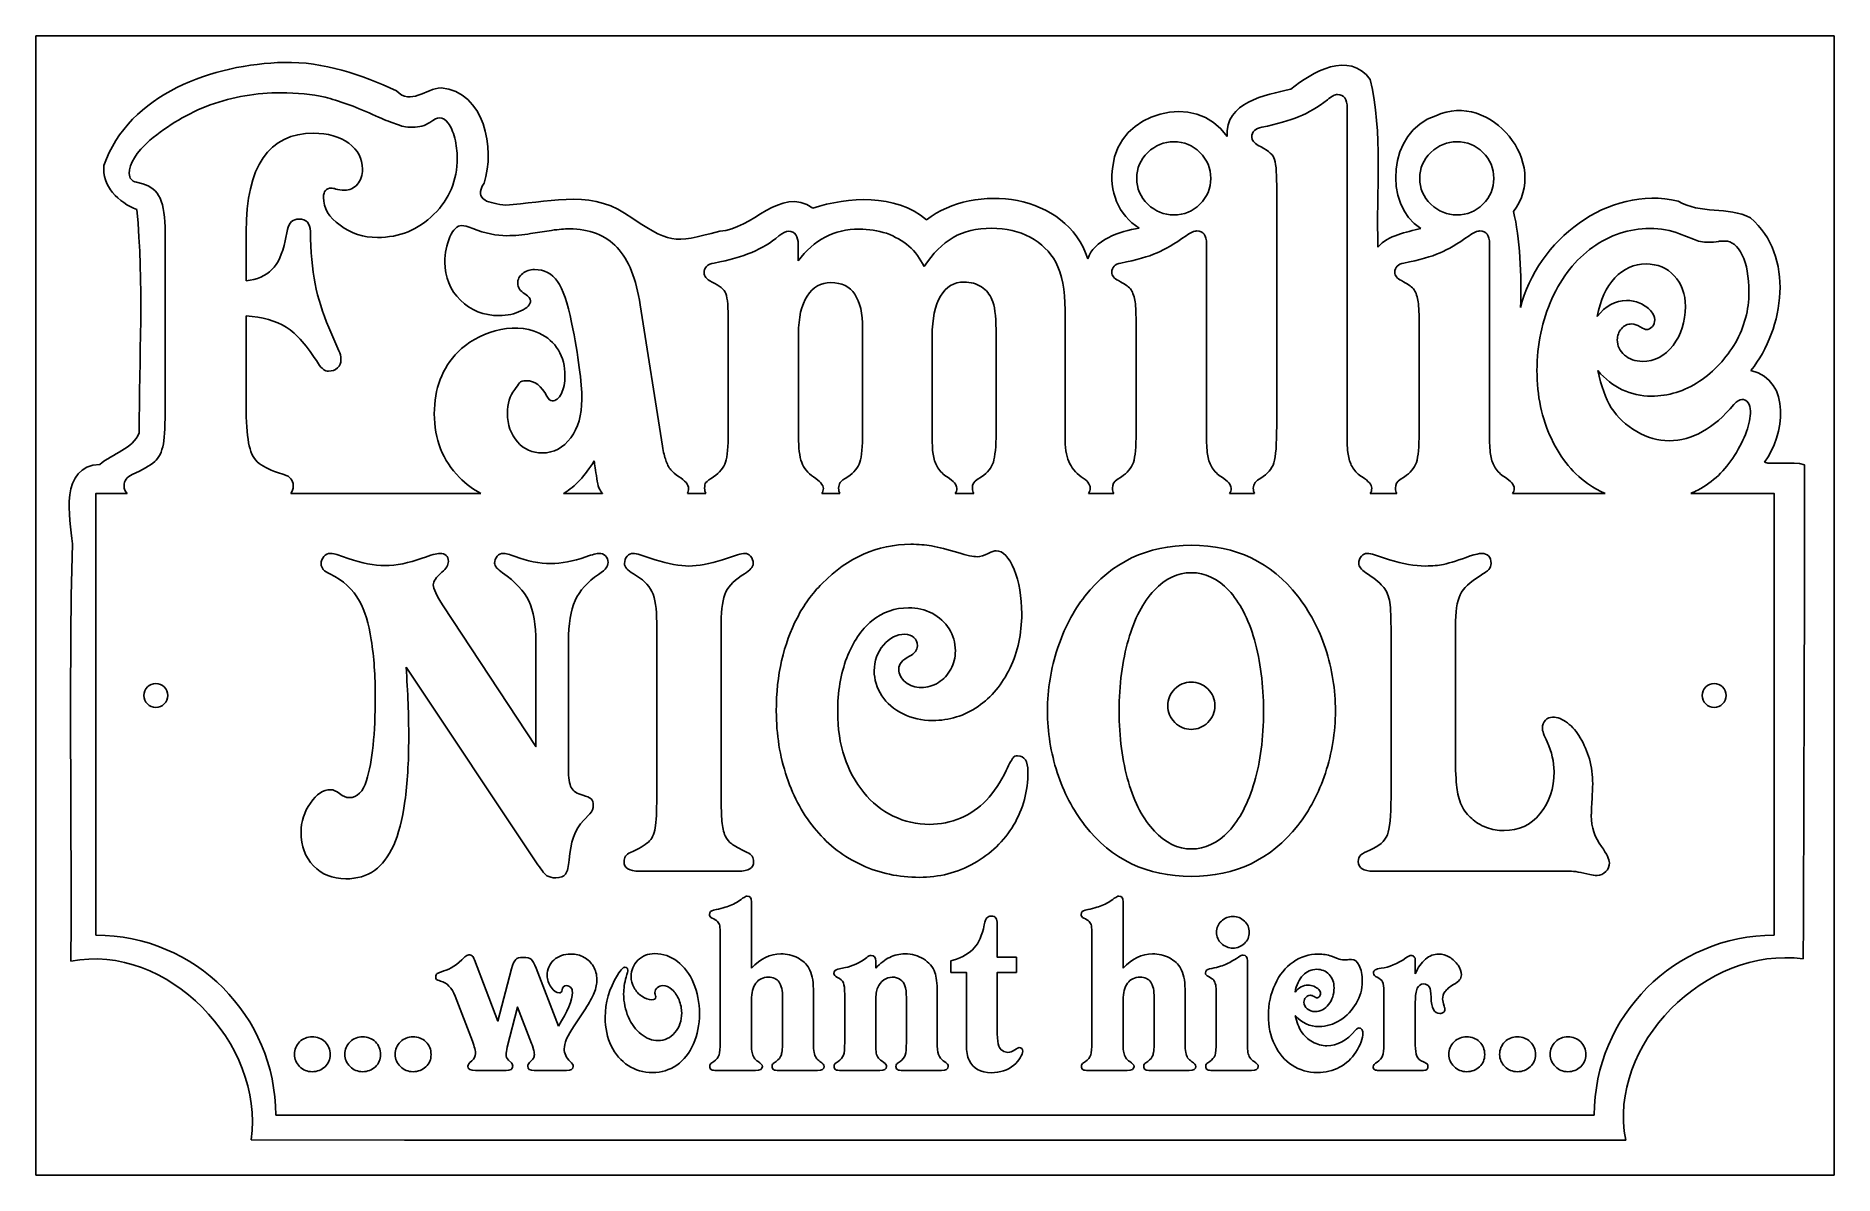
# Model space of a CAD drawing. Extents: x 0 to 282, y 0 to 178.
import ezdxf

# ---------------------------------------------------------------- set-up
doc = ezdxf.new("R2010")
doc.units = 0
doc.layers.add('Ebene_1', color=7, linetype='CONTINUOUS')

msp = doc.modelspace()

# ---------------------------------------------------------------- linework, layer by layer
at = {"layer": 'Ebene_1', "color": 1}
for points in [[(0.000014, 178.49312), (281.83122, 178.49312), (281.83123, 0.00002), (0.000014, 0.00001), (0, 178.49311)], [(38.910311, 174.351081)], [(38.399528, 169.593346)], [(178.353087, 161.910332)], [(222.717071, 161.910332)], [(252.371374, 142.772224)], [(124.58996, 139.838541)], [(145.50294, 139.93175)], [(87.48662, 111.900352)], [(20.667624, 75.155)], [(264.92136, 75.155)]]:
    msp.add_lwpolyline(points, close=True, dxfattribs=at)
for points in [[(205.516463, 115.719046), (205.516463, 167.218437)], [(15.747603, 155.577404), (16.734559, 155.298262)], [(194.472557, 155.111843), (194.472557, 117.348761)], [(20.259055, 147.708458), (20.259055, 120.514982)], [(32.948211, 140.11817), (32.948211, 147.1492), (32.948211, 147.801668)], [(39.433575, 148.174023), (39.057338, 146.404493)], [(80.813389, 148.034208), (77.523373, 147.521554)], [(259.796616, 146.63703), (257.63482, 147.474949)], [(119.467303, 143.237785), (119.467303, 145.845719)], [(183.475741, 115.719046), (183.475741, 145.892324)], [(227.839725, 115.719046), (227.839725, 145.892324)], [(98.201873, 114.228661), (94.723983, 136.346571)], [(161.293748, 115.719046), (161.293748, 134.484318), (161.293748, 135.554774)], [(32.948211, 120.514982), (32.948211, 134.623646)], [(47.470008, 129.175726), (45.918937, 132.807511)], [(108.517091, 133.739124), (108.517091, 117.208946), (108.517091, 116.324425)], [(129.571343, 132.714301), (129.571343, 117.348761), (129.571343, 116.324425)], [(150.484323, 132.481764), (150.484323, 117.208946), (150.484323, 116.324425)], [(172.431351, 133.785729), (172.431351, 117.348761), (172.431351, 116.324425)], [(216.795335, 133.785729), (216.795335, 117.348761), (216.795335, 116.324425)], [(119.514392, 115.719046), (119.514392, 131.82978)], [(140.474465, 115.719046), (140.474465, 131.457425)], [(38.869462, 109.758473), (37.882504, 110.084707)], [(148.22884, 109.432726), (147.52394, 108.967161)], [(170.128775, 109.432726), (169.470967, 108.967161)], [(214.492762, 109.432726), (213.834954, 108.967161)], [(14.297511, 106.805372), (9.394287, 106.805372), (9.394287, 37.577672)], [(69.753463, 106.805372), (39.942831, 106.805372)], [(88.824083, 106.805367), (82.670295, 106.805367)], [(105.016869, 106.805372), (102.108917, 106.805372)], [(126.023544, 106.805372), (123.182589, 106.805372)], [(146.984101, 106.805372), (144.077605, 106.805372)], [(168.931126, 106.805372), (164.984275, 106.805372)], [(191.01894, 106.805372), (187.078882, 106.805372)], [(213.295112, 106.805372), (209.119604, 106.805372)], [(245.936022, 106.805372), (231.442868, 106.805372)], [(272.436736, 37.577672), (272.436736, 106.805372), (259.391738, 106.805372)], [(37.577631, 9.394329), (244.253875, 9.394329)], [(33.73672, 5.539781), (57.773806, 5.47205), (249.178503, 5.47205)]]:
    msp.add_lwpolyline(points, dxfattribs=at)
at = {"layer": 'Ebene_1', "color": 7}
for points in [[(47.164622, 97.22845), (48.96055, 96.59239)], [(94.71931, 97.19103), (97.076466, 96.40531)], [(107.62755, 96.40531), (109.94729, 97.19103)], [(209.80839, 97.19103), (212.16555, 96.40531)], [(63.814375, 89.18418), (78.368879, 67.14664), (78.368879, 83.53449)], [(97.300958, 59.17721), (97.300958, 85.81682), (97.300958, 86.56512)], [(107.40306, 86.56512), (107.40306, 85.81682), (107.40306, 59.17721)], [(212.39004, 59.17721), (212.39004, 85.81682)], [(222.49214, 86.00389), (222.49214, 65.76228)], [(83.457343, 83.64674), (83.457343, 64.71466), (83.457343, 63.62962)], [(78.6682, 48.62613), (58.015023, 79.6059)], [(86.824709, 56.59556), (85.851914, 55.58535)], [(243.81879, 57.49353), (243.81879, 56.85747)], [(110.09695, 47.61592), (94.56965, 47.61592)], [(240.37659, 47.61592), (209.65873, 47.61592)], [(112.152419, 42.815834), (112.152419, 32.436231)], [(170.406798, 42.815834), (170.406798, 32.436231)], [(107.263223, 20.786895), (107.263223, 21.371383), (107.263223, 37.656264)], [(150.683534, 39.329091), (150.683534, 34.129215), (153.679473, 34.129215), (153.679473, 31.750977)], [(165.517593, 20.786895), (165.517593, 21.371383), (165.517593, 37.656264)], [(203.070872, 34.270296), (204.02791, 33.907516)], [(68.711295, 33.705974), (72.414608, 24.132558), (74.557537, 32.315308)], [(78.385683, 32.395927), (81.880945, 23.326371)], [(125.696575, 32.234689), (126.86166, 32.496693)], [(131.626029, 33.524579), (131.626029, 32.436231)], [(145.835935, 20.444272), (145.835935, 31.750977), (143.401736, 31.750977), (143.401736, 33.544736), (143.755427, 33.645503)], [(153.679473, 31.750977), (150.683534, 31.750977), (150.683534, 22.137256)], [(189.880399, 33.585041), (189.880399, 20.524891)], [(216.198894, 33.66566), (216.198894, 31.549435)], [(97.04789, 28.324704), (97.131121, 28.042543)], [(121.847618, 29.110734), (121.847618, 28.647179), (121.847618, 21.069065), (121.847618, 20.625657)], [(126.757641, 20.786895), (126.757641, 21.169832), (126.757641, 28.264242)], [(141.258806, 28.647179), (141.258806, 20.867514)], [(180.101988, 29.110734), (180.101988, 28.647179), (180.101988, 21.069065), (180.101988, 20.625657)], [(184.991203, 20.786895), (184.991203, 21.230303), (184.991203, 28.344861)], [(211.288881, 20.484577), (211.288881, 28.868878)], [(68.399217, 20.988446), (65.715354, 28.002229)], [(77.678307, 20.60551), (75.493769, 26.329402), (73.870968, 20.061336)], [(86.125193, 26.067389), (84.335951, 23.386833)], [(97.151928, 28.002229), (97.151928, 27.921601)], [(112.152419, 27.41775), (112.152419, 20.927975), (112.152419, 20.484577)], [(117.020826, 21.189989), (117.020826, 27.78053)], [(131.626029, 27.316975), (131.626029, 20.524891)], [(136.432014, 20.786895), (136.432014, 21.169832), (136.432014, 27.78053)], [(170.406798, 27.41775), (170.406798, 20.927975), (170.406798, 20.484577)], [(175.275196, 21.189989), (175.275196, 27.78053)], [(216.198894, 27.13558), (216.198894, 20.74659), (216.198894, 20.363654)], [(77.990385, 19.678399), (77.803138, 20.222573)], [(74.058214, 18.005572), (74.515927, 17.562164)], [(105.952504, 17.602478), (106.243773, 17.804021)], [(115.710097, 17.602478), (116.001376, 17.804021)], [(135.121294, 17.602478), (135.433371, 17.804021)], [(142.215843, 17.884639), (142.631948, 17.622635)], [(164.206873, 17.602478), (164.498142, 17.804021)], [(173.964476, 17.602478), (174.255745, 17.804021)], [(183.680483, 17.602478), (183.971752, 17.804021)], [(73.683722, 16.37305), (68.877735, 16.37305)], [(83.150058, 16.37305), (78.094411, 16.37305)], [(112.797389, 16.37305), (106.743099, 16.37305)], [(122.513377, 16.37305), (116.438279, 16.37305)], [(132.291807, 16.37305), (126.237507, 16.37305)], [(141.924574, 16.37305), (135.911889, 16.37305)], [(171.051759, 16.37305), (164.997468, 16.37305)], [(180.767747, 16.37305), (174.692648, 16.37305)], [(190.546177, 16.37305), (184.471078, 16.37305)], [(217.25996, 16.37305), (210.539902, 16.37305)]]:
    msp.add_lwpolyline(points, dxfattribs=at)
for points in [[(63.814375, 89.18418)], [(184.77764, 73.54464)], [(158.5496, 72.7215)], [(169.77416, 72.7215)], [(153.87271, 65.68745)], [(97.300958, 59.17721)], [(240.3766, 47.61592)], [(112.152419, 42.815834)], [(170.406798, 42.815834)], [(190.171677, 38.0392)], [(68.711295, 33.705974)], [(131.626039, 33.524579)], [(216.198894, 33.66566)], [(197.349456, 28.667327)], [(103.996814, 25.301507)], [(197.391072, 24.999207)], [(46.116917, 18.872212)], [(54.022869, 18.872212)], [(61.92882, 18.872212)], [(227.079987, 18.872212)], [(235.027553, 18.872212)], [(242.933505, 18.872212)], [(190.546177, 16.37305)]]:
    msp.add_lwpolyline(points, close=True, dxfattribs=at)
at = {"layer": 'Ebene_1', "color": 1}
for points in [[(0, 178.49311), (0, 178.49311), (0.000006, 178.49312), (0.000014, 178.49312)], [(281.83122, 178.49312), (281.83123, 178.49312), (281.83123, 178.49311), (281.83123, 178.49311)], [(209.137159, 171.682929), (205.845203, 176.224559), (199.940886, 172.847633), (196.71406, 170.149207)], [(38.91035, 174.351071), (27.84101, 174.101908), (14.530263, 169.430298), (10.65375, 158.215284)], [(56.525244, 169.899184), (50.998757, 172.408248), (45.071088, 174.487948), (38.910311, 174.351081)], [(38.399528, 169.593346), (34.577208, 169.593346), (30.880211, 168.956748), (27.308533, 167.684001)], [(45.308219, 168.894757), (43.240406, 169.360398), (40.937298, 169.593346), (38.399528, 169.593346)], [(63.502297, 170.36378), (61.042371, 170.260549), (58.758918, 167.541966), (56.525244, 169.899184)], [(70.251487, 155.433326), (72.001002, 160.889808), (70.313772, 169.743955), (63.502297, 170.36378)], [(186.705146, 162.7213), (181.912903, 169.926744), (169.472246, 166.525994), (168.78514, 158.01378)], [(196.71406, 170.149207), (192.690896, 169.238501), (186.314425, 168.168152), (186.705146, 162.7213)], [(204.012484, 169.314201), (203.605185, 169.314201), (203.072745, 169.034075), (202.414808, 168.475313)], [(205.516463, 167.218437), (205.516463, 168.615346), (205.015059, 169.314201), (204.012484, 169.314201)], [(210.344261, 145.413767), (210.048965, 154.115504), (211.170593, 163.303991), (209.137159, 171.682929)], [(231.584242, 150.979565), (237.377043, 158.43981), (228.052873, 169.971854), (219.422895, 165.995844)], [(27.308533, 167.684001), (23.830845, 166.380215), (20.682046, 164.533637), (17.8623, 162.143357)], [(52.733449, 166.194101), (49.913703, 167.466845), (47.438695, 168.367038), (45.308219, 168.894757)], [(202.414808, 168.475313), (200.910942, 167.326732), (199.438261, 166.458158), (197.997051, 165.868351)], [(55.928798, 164.890133), (55.114204, 165.169516), (54.049331, 165.604292), (52.733449, 166.194101)], [(57.667743, 164.331359), (57.323108, 164.362402), (56.743392, 164.548662), (55.928798, 164.890133)], [(59.030938, 164.191544), (58.466988, 164.191544), (58.012378, 164.238231), (57.667743, 164.331359)], [(61.709748, 164.936738), (60.989146, 164.440052), (60.096174, 164.191544), (59.030938, 164.191544)], [(63.213242, 165.681932), (62.899938, 165.681932), (62.399021, 165.433417), (61.709748, 164.936738)], [(64.623039, 164.843528), (64.215744, 165.402297), (63.74586, 165.681932), (63.213242, 165.681932)], [(65.657086, 162.469107), (65.375113, 163.49351), (65.030336, 164.284761), (64.623039, 164.843528)], [(192.169497, 164.191544), (191.104258, 164.005291), (190.571824, 163.493674), (190.571824, 162.655526)], [(197.997051, 165.868351), (196.430527, 165.216459), (194.487953, 164.657191), (192.169497, 164.191544)], [(219.422895, 165.995844), (211.839448, 163.570991), (211.173303, 152.025324), (217.052021, 148.311413)], [(17.8623, 162.143357), (15.700496, 160.249754), (14.619861, 158.51115), (14.619861, 156.927977)], [(32.948211, 147.801668), (32.948211, 158.107815), (36.472819, 163.260418), (43.522185, 163.260418)], [(43.522185, 163.260418), (45.746651, 163.260418), (47.579389, 162.733238), (49.020592, 161.677793)], [(49.020592, 161.677793), (50.461795, 160.622342), (51.182381, 159.271339), (51.182381, 157.626079)], [(66.033323, 159.349491), (66.033323, 160.373894), (65.907731, 161.413658), (65.657086, 162.469107)], [(178.353087, 161.910332), (176.817884, 161.910332), (175.455032, 161.351548), (174.264477, 160.234012)], [(182.441694, 160.234012), (181.313796, 161.351548), (179.950939, 161.910332), (178.353087, 161.910332)], [(190.571824, 162.655526), (190.571824, 162.127797), (190.900837, 161.69254), (191.558779, 161.351073)], [(191.558779, 161.351073), (192.87466, 160.730224), (193.705075, 160.078546), (194.049715, 159.395609)], [(222.717071, 161.910332), (221.181875, 161.910332), (219.819019, 161.351548), (218.628461, 160.234012)], [(226.80568, 160.234012), (225.677782, 161.351548), (224.314925, 161.910332), (222.717071, 161.910332)], [(10.65375, 158.215284), (10.246803, 154.994552), (12.981681, 152.357275), (15.806034, 151.304218)], [(62.367558, 150.548444), (64.811335, 152.969769), (66.033323, 155.903756), (66.033323, 159.349491)], [(168.78514, 158.01378), (168.113586, 154.373954), (169.662274, 150.316074), (172.929943, 148.389777)], [(174.264477, 160.234012), (173.105248, 159.116476), (172.52553, 157.765956), (172.52553, 156.182784)], [(184.133549, 156.182784), (184.133549, 157.765956), (183.569595, 159.116476), (182.441694, 160.234012)], [(194.049715, 159.395609), (194.331689, 158.743712), (194.472557, 157.315864), (194.472557, 155.111843)], [(218.628461, 160.234012), (217.469234, 159.116476), (216.889516, 157.765956), (216.889516, 156.182784)], [(228.497535, 156.182784), (228.497535, 157.765956), (227.933579, 159.116476), (226.80568, 160.234012)], [(14.619861, 156.927977), (14.619861, 156.213998), (14.995671, 155.76366), (15.747603, 155.577404)], [(16.734559, 155.298262), (17.987779, 154.987829), (18.896511, 154.242787), (19.46046, 153.063168)], [(50.383299, 155.251657), (49.81935, 154.630808), (49.146045, 154.320044), (48.362784, 154.320044)], [(51.182381, 157.626079), (51.182381, 156.663764), (50.915918, 155.872514), (50.383299, 155.251657)], [(73.629842, 151.977788), (71.17656, 152.31293), (68.414203, 152.672203), (70.251487, 155.433326)], [(121.768671, 151.535584), (116.583269, 155.120051), (112.277276, 148.044653), (107.1743, 147.927054)], [(164.864439, 143.59457), (161.560604, 153.847196), (147.145057, 155.564461), (139.588867, 149.688407)], [(172.52553, 156.182784), (172.52553, 154.599614), (173.105248, 153.249575), (174.264477, 152.132042)], [(182.441694, 152.132042), (183.569595, 153.249575), (184.133549, 154.599614), (184.133549, 156.182784)], [(216.889516, 156.182784), (216.889516, 154.599614), (217.469234, 153.249575), (218.628461, 152.132042)], [(226.80568, 152.132042), (227.933579, 153.249575), (228.497535, 154.599614), (228.497535, 156.182784)], [(257.390859, 152.621504), (246.329757, 155.20002), (235.273706, 146.384352), (232.702833, 135.955826)], [(19.46046, 153.063168), (19.993079, 151.852504), (20.259055, 150.067693), (20.259055, 147.708458)], [(46.29469, 154.646278), (45.480098, 154.646278), (45.073253, 154.164816), (45.073253, 153.202498)], [(45.073253, 153.202498), (45.073253, 151.526195), (45.934706, 150.067708), (47.657884, 148.826007)], [(47.000074, 154.506464), (46.718101, 154.599586), (46.482673, 154.646278), (46.29469, 154.646278)], [(48.362784, 154.320044), (47.861494, 154.320044), (47.407371, 154.382293), (47.000074, 154.506464)], [(92.272975, 150.725816), (86.609769, 154.435074), (79.758772, 152.379362), (73.629842, 151.977788)], [(139.588867, 149.688407), (134.626746, 153.806156), (127.354263, 153.289008), (121.768671, 151.535584)], [(268.746218, 150), (265.173331, 151.809023), (260.880943, 150.511827), (257.390859, 152.621504)], [(15.806034, 151.304218), (16.925078, 139.771897), (16.183226, 127.945475), (16.169477, 116.306656)], [(41.219125, 149.803738), (40.27921, 149.803738), (39.68422, 149.260516), (39.433575, 148.174023)], [(43.005161, 147.848273), (42.973831, 149.15206), (42.378354, 149.803738), (41.219125, 149.803738)], [(53.532044, 146.91666), (56.9784, 146.91666), (59.923778, 148.127125), (62.367558, 150.548444)], [(107.1743, 147.927054), (99.650486, 145.86838), (99.650486, 145.86838), (92.272975, 150.725816)], [(174.264477, 152.132042), (175.455032, 151.014506), (176.817884, 150.455235), (178.353087, 150.455235)], [(178.353087, 150.455235), (179.950939, 150.455235), (181.313796, 151.014506), (182.441694, 152.132042)], [(218.628461, 152.132042), (219.819019, 151.014506), (221.181875, 150.455235), (222.717071, 150.455235)], [(222.717071, 150.455235), (224.314925, 150.455235), (225.677782, 151.014506), (226.80568, 152.132042)], [(232.702833, 135.955826), (232.900912, 140.888616), (232.599031, 146.921456), (231.584242, 150.979565)], [(268.812167, 126.072475), (274.059585, 132.688713), (275.679574, 144.025749), (268.746218, 150)], [(43.757151, 139.652606), (43.287192, 142.011848), (43.03649, 144.744011), (43.005161, 147.848273)], [(47.657884, 148.826007), (49.38106, 147.553258), (51.338909, 146.91666), (53.532044, 146.91666)], [(64.881794, 147.009385), (64.349176, 145.767679), (64.082715, 144.44877), (64.082715, 143.051853)], [(66.714436, 148.779402), (66.025163, 148.779402), (65.414413, 148.189001), (64.881794, 147.009385)], [(68.453381, 148.313837), (67.701448, 148.624261), (67.12173, 148.779399), (66.714436, 148.779402)], [(73.811003, 147.195804), (72.181818, 147.195804), (70.395873, 147.56881), (68.453381, 148.313837)], [(77.523373, 147.521554), (76.332816, 147.304251), (75.095554, 147.195804), (73.811003, 147.195804)], [(83.585896, 148.267233), (82.896626, 148.267233), (81.972618, 148.189424), (80.813389, 148.034208)], [(91.105305, 145.33355), (89.288137, 147.289231), (86.781608, 148.267233), (83.585896, 148.267233)], [(116.459345, 147.1492), (115.174795, 146.093754), (113.749386, 145.240255), (112.182859, 144.588358)], [(117.963324, 147.894878), (117.556027, 147.894878), (117.054623, 147.645884), (116.459345, 147.1492)], [(119.09155, 147.335619), (118.872241, 147.708133), (118.495945, 147.894878), (117.963324, 147.894878)], [(119.467303, 145.845719), (119.467303, 146.435526), (119.342198, 146.932065), (119.09155, 147.335619)], [(129.054319, 148.220628), (125.106675, 148.220628), (121.911082, 146.559343), (119.467303, 143.237785)], [(133.331292, 147.568644), (131.952747, 148.003243), (130.526853, 148.220628), (129.054319, 148.220628)], [(136.808697, 145.566089), (135.80612, 146.404242), (134.647171, 147.071965), (133.331292, 147.568644)], [(143.763993, 146.91666), (142.072145, 145.923299), (140.552659, 144.402073), (139.205452, 142.353264)], [(149.779423, 148.360442), (147.429639, 148.360442), (145.424512, 147.878983), (143.763993, 146.91666)], [(155.841946, 146.96278), (154.056111, 147.894063), (152.035223, 148.360442), (149.779423, 148.360442)], [(159.836859, 143.051853), (158.928277, 144.697113), (157.596458, 146.000465), (155.841946, 146.96278)], [(172.929943, 148.389777), (169.86151, 147.958665), (165.728431, 146.409171), (164.864439, 143.59457)], [(180.279907, 147.195804), (178.462736, 145.923058), (176.94325, 145.023352), (175.721364, 144.495633)], [(181.971762, 147.940998), (181.564465, 147.940998), (181.000509, 147.692488), (180.279907, 147.195804)], [(183.475741, 145.892324), (183.475741, 147.2582), (182.974337, 147.940998), (181.971762, 147.940998)], [(217.052021, 148.311413), (214.711132, 147.716217), (212.033863, 147.308481), (210.344261, 145.413767)], [(224.643891, 147.195804), (222.82672, 145.923058), (221.307244, 145.023352), (220.08535, 144.495633)], [(226.335746, 147.940998), (225.928449, 147.940998), (225.364493, 147.692488), (224.643891, 147.195804)], [(227.839725, 145.892324), (227.839733, 147.2582), (227.338323, 147.940998), (226.335746, 147.940998)], [(252.935504, 148.313837), (249.708456, 148.313837), (246.732041, 147.33584), (244.006288, 145.380154)], [(257.63482, 147.474949), (256.22494, 148.033716), (254.658668, 148.313837), (252.935504, 148.313837)], [(262.240453, 146.171468), (261.269207, 146.171468), (260.454553, 146.326607), (259.796616, 146.63703)], [(39.057338, 146.404493), (38.61871, 144.324634), (37.929646, 142.81898), (36.989731, 141.8877)], [(94.723983, 136.346571), (94.097372, 140.413155), (92.891146, 143.408906), (91.105305, 145.33355)], [(112.182859, 144.588358), (110.647664, 143.936466), (108.689813, 143.377682), (106.3087, 142.912038)], [(139.205452, 142.353264), (138.610172, 143.626008), (137.811274, 144.696899), (136.808697, 145.566089)], [(175.721364, 144.495633), (174.34282, 143.905826), (172.447045, 143.377682), (170.034596, 142.912038)], [(220.08535, 144.495633), (218.706812, 143.905826), (216.811031, 143.377682), (214.39858, 142.912038)], [(244.006288, 145.380154), (241.311863, 143.455509), (239.181144, 140.770517), (237.61462, 137.324789)], [(263.744437, 146.311283), (263.18048, 146.218158), (262.679086, 146.171468), (262.240453, 146.171468)], [(264.731392, 146.357888), (264.230097, 146.357888), (263.901079, 146.342303), (263.744437, 146.311283)], [(267.456797, 144.169399), (266.736198, 145.628398), (265.827962, 146.357888), (264.731392, 146.357888)], [(268.490854, 138.34864), (268.490854, 140.769963), (268.146077, 142.710397), (267.456797, 144.169399)], [(36.989731, 141.8877), (35.987154, 140.894337), (34.640058, 140.304423), (32.948211, 140.11817)], [(64.082715, 143.051853), (64.082715, 140.692611), (64.897372, 138.705977), (66.52656, 137.091764)], [(75.502858, 139.745815), (75.502858, 140.33563), (75.769319, 140.847727), (76.301937, 141.282323)], [(76.301937, 141.282323), (76.803227, 141.685872), (77.413977, 141.8877), (78.134579, 141.8877)], [(78.134579, 141.8877), (79.669774, 141.8877), (80.876001, 141.266659), (81.753254, 140.02496)], [(106.3087, 142.912038), (105.243459, 142.725783), (104.71054, 142.198118), (104.71054, 141.328928)], [(104.71054, 141.328928), (104.71054, 141.111627), (104.804617, 140.87916), (104.992597, 140.630824)], [(161.293748, 135.554774), (161.293748, 138.659031), (160.808107, 141.158255), (159.836859, 143.051853)], [(170.034596, 142.912038), (169.094678, 142.725783), (168.624796, 142.24481), (168.624796, 141.468743)], [(168.624796, 141.468743), (168.624796, 140.909981), (168.969571, 140.475208), (169.658844, 140.164775)], [(214.39858, 142.912038), (213.458662, 142.725783), (212.988783, 142.24481), (212.988783, 141.468743)], [(212.988783, 141.468743), (212.988783, 140.909981), (213.333557, 140.475208), (214.022827, 140.164775)], [(247.483695, 140.584219), (248.862236, 142.043226), (250.491543, 142.772224), (252.371374, 142.772224)], [(252.371374, 142.772224), (254.157224, 142.772224), (255.629417, 142.151675), (256.788649, 140.909969)], [(45.918937, 132.807511), (44.916363, 135.104663), (44.195776, 137.386501), (43.757151, 139.652606)], [(76.6306, 138.069495), (75.878668, 138.535134), (75.502858, 139.093928), (75.502858, 139.745815)], [(81.753254, 140.02496), (82.599179, 138.814297), (83.335525, 136.672529), (83.962133, 133.59931)], [(104.992597, 140.630824), (105.149255, 140.413523), (105.478268, 140.180096), (105.979553, 139.93175)], [(105.979553, 139.93175), (107.138782, 139.372984), (107.859366, 138.767992), (108.141342, 138.1161)], [(108.141342, 138.1161), (108.391986, 137.371076), (108.517091, 135.912103), (108.517091, 133.739124)], [(120.877102, 137.743748), (121.785684, 139.140663), (123.023433, 139.838541), (124.58996, 139.838541)], [(124.58996, 139.838541), (126.313136, 139.838541), (127.566161, 139.233557), (128.349422, 138.022891)], [(141.790083, 137.743748), (142.636005, 139.202745), (143.873754, 139.93175), (145.50294, 139.93175)], [(145.50294, 139.93175), (146.505515, 139.93175), (147.398484, 139.683723), (148.18175, 139.187044)], [(148.18175, 139.187044), (148.965011, 138.65932), (149.513211, 137.992084), (149.826515, 137.184974)], [(169.658844, 140.164775), (170.536097, 139.699138), (171.162606, 139.264363), (171.538575, 138.860809)], [(171.538575, 138.860809), (171.851879, 138.457253), (172.086822, 137.867829), (172.243474, 137.091764)], [(214.022827, 140.164775), (214.900081, 139.699138), (215.52659, 139.264363), (215.902559, 138.860809)], [(215.902559, 138.860809), (216.215863, 138.457253), (216.450806, 137.867829), (216.607458, 137.091764)], [(244.711188, 134.530923), (245.181144, 137.107456), (246.105144, 139.12522), (247.483695, 140.584219)], [(256.788649, 140.909969), (257.94788, 139.668265), (258.527596, 138.069234), (258.527596, 136.113546)], [(266.37616, 130.433089), (267.786039, 132.916492), (268.490854, 135.554804), (268.490854, 138.34864)], [(66.52656, 137.091764), (68.155745, 135.477554), (70.176631, 134.670251), (72.58908, 134.670251)], [(72.58908, 134.670251), (73.904961, 134.670251), (75.048636, 134.918765), (76.019882, 135.415444)], [(76.019882, 135.415444), (77.022456, 135.881081), (77.523376, 136.408748), (77.523373, 136.998555)], [(77.523373, 136.998555), (77.523373, 137.340026), (77.22588, 137.696982), (76.6306, 138.069495)], [(119.514392, 131.82978), (119.5144, 134.344232), (119.968513, 136.315789), (120.877102, 137.743748)], [(128.349422, 138.022891), (129.164016, 136.781192), (129.571343, 135.011458), (129.571343, 132.714301)], [(140.474465, 131.457425), (140.474465, 134.189179), (140.912829, 136.284746), (141.790083, 137.743748)], [(149.826515, 137.184974), (150.265141, 136.253701), (150.484323, 134.685791), (150.484323, 132.481764)], [(172.243474, 137.091764), (172.368796, 136.43987), (172.431351, 135.337859), (172.431351, 133.785729)], [(216.607458, 137.091764), (216.732782, 136.43987), (216.795335, 135.337859), (216.795335, 133.785729)], [(237.61462, 137.324789), (236.048094, 133.879061), (235.264955, 130.122208), (235.264955, 126.055626)], [(249.316329, 137.045159), (247.530508, 137.045159), (245.995738, 136.207223), (244.711188, 134.530923)], [(251.384418, 136.625715), (250.695163, 136.905099), (250.005609, 137.045159), (249.316329, 137.045159)], [(253.076288, 135.462049), (252.668974, 135.896648), (252.105017, 136.284244), (251.384418, 136.625715)], [(253.734101, 134.018754), (253.734101, 134.453358), (253.514896, 134.93433), (253.076288, 135.462049)], [(258.527596, 136.113546), (258.527596, 133.692226), (257.885318, 131.659385), (256.600787, 130.01413)], [(32.948211, 134.623646), (35.517312, 134.468435), (37.600752, 133.878519), (39.198607, 132.854116)], [(39.198607, 132.854116), (40.859131, 131.798673), (42.550996, 129.889845), (44.274174, 127.127054)], [(78.879285, 131.92299), (74.657478, 133.975045), (68.989735, 131.826904), (66.150807, 128.989307)], [(83.962133, 133.59931), (85.02737, 128.228946), (85.559809, 124.208986), (85.559809, 121.53932)], [(247.859932, 130.898654), (247.859932, 131.519498), (248.079107, 132.093849), (248.51774, 132.621579)], [(248.51774, 132.621579), (248.925022, 133.118255), (249.457461, 133.36677), (250.115423, 133.36677)], [(250.115423, 133.36677), (250.554031, 133.36677), (250.992887, 133.211147), (251.43152, 132.900721)], [(251.43152, 132.900721), (251.964134, 132.621337), (252.293152, 132.481764), (252.418476, 132.481764)], [(252.418476, 132.481764), (252.763103, 132.481764), (253.076363, 132.6369), (253.358329, 132.947326)], [(253.358329, 132.947326), (253.608976, 133.257757), (253.734101, 133.615205), (253.734101, 134.018754)], [(81.886758, 129.268936), (81.197488, 130.417512), (80.195167, 131.302133), (78.879285, 131.92299)], [(248.987684, 128.47714), (248.235716, 129.129037), (247.859932, 129.936331), (247.859932, 130.898654)], [(256.600787, 130.01413), (255.284888, 128.33783), (253.687098, 127.499406), (251.807268, 127.499406)], [(260.736469, 124.379791), (263.054933, 125.931923), (264.934962, 127.949677), (266.37616, 130.433089)], [(44.274174, 127.127054), (44.775462, 126.350989), (45.307899, 125.962901), (45.871848, 125.962901)], [(47.281647, 126.47507), (47.626283, 126.816536), (47.798669, 127.235747), (47.798669, 127.732431)], [(47.798669, 127.732431), (47.798669, 128.291197), (47.689322, 128.772173), (47.470008, 129.175726)], [(66.150807, 128.989307), (63.675697, 126.443816), (62.43795, 123.215598), (62.43795, 119.304226)], [(82.920806, 125.21771), (82.920806, 126.769839), (82.576031, 128.12036), (81.886758, 129.268936)], [(251.807268, 127.499406), (250.679379, 127.499406), (249.739601, 127.825248), (248.987684, 128.47714)], [(45.871848, 125.962901), (46.404466, 125.962901), (46.87435, 126.133604), (47.281647, 126.47507)], [(75.032924, 123.07631), (75.753526, 124.007593), (75.699056, 124.473001), (76.858283, 124.473001)], [(76.858283, 124.473001), (78.205495, 124.473001), (79.270856, 123.665707), (80.054119, 122.051487)], [(82.356692, 122.470446), (82.732658, 123.215466), (82.920806, 124.131214), (82.920806, 125.21771)], [(235.264955, 126.055626), (235.264955, 122.113217), (236.016577, 118.559156), (237.520439, 115.392812)], [(246.919579, 120.235839), (246.042326, 121.663799), (245.337503, 123.603264), (244.804882, 126.055626)], [(244.804882, 126.055626), (247.123338, 123.38596), (249.927363, 122.051489), (253.217072, 122.051487)], [(253.217072, 122.051487), (255.848845, 122.051487), (258.355369, 122.827661), (260.736469, 124.379791)], [(270.936359, 111.681246), (273.989422, 115.884285), (275.293935, 124.468643), (268.812167, 126.072475)], [(73.904698, 119.350831), (73.904698, 120.87192), (74.280992, 122.113987), (75.032924, 123.07631)], [(80.054119, 122.051487), (80.336093, 121.554813), (80.61783, 121.306296), (80.899803, 121.306296)], [(80.899803, 121.306296), (81.463752, 121.306293), (81.949395, 121.694384), (82.356692, 122.470446)], [(85.559809, 121.53932), (85.559809, 119.086953), (84.980091, 117.084267), (83.820862, 115.532142)], [(267.363115, 121.53932), (267.018487, 121.53932), (266.611148, 121.275245), (266.141196, 120.747521)], [(268.35007, 121.027151), (268.099423, 121.368624), (267.770405, 121.53932), (267.363115, 121.53932)], [(20.259055, 120.514982), (20.259055, 117.752191), (20.165466, 115.765069), (19.977484, 114.554411)], [(33.323963, 114.74083), (33.073318, 116.16879), (32.948211, 118.093662), (32.948211, 120.514982)], [(62.43795, 119.304226), (62.43795, 115.299734), (63.75401, 111.962574), (66.385773, 109.292911)], [(75.455769, 114.880645), (74.421861, 116.060266), (73.904698, 117.550365), (73.904698, 119.350831)], [(250.914492, 116.51036), (249.222647, 117.472683), (247.890828, 118.71475), (246.919579, 120.235839)], [(266.141196, 120.747521), (262.97681, 116.960322), (259.593071, 115.066577), (255.990052, 115.066577)], [(266.234879, 112.738761), (267.895405, 115.408426), (268.725817, 117.736944), (268.725817, 119.72367)], [(268.725817, 119.72367), (268.725817, 120.251397), (268.600717, 120.685685), (268.35007, 121.027151)], [(16.169477, 116.306656), (15.15143, 113.724138), (12.02857, 113.092067), (10.009713, 111.365908)], [(108.517091, 116.324425), (108.517091, 114.151446), (108.376225, 112.614173), (108.094249, 111.713937)], [(120.031416, 111.667333), (119.686778, 112.598615), (119.514395, 113.949621), (119.514392, 115.719046)], [(129.571343, 116.324425), (129.571343, 114.151446), (129.430477, 112.614173), (129.148501, 111.713937)], [(140.662341, 112.692156), (140.537017, 113.344053), (140.474465, 114.353177), (140.474465, 115.719046)], [(150.484323, 116.324425), (150.484323, 114.151446), (150.34345, 112.614173), (150.061481, 111.713937)], [(161.904466, 111.807147), (161.497169, 112.738428), (161.293748, 114.042753), (161.293748, 115.719046)], [(172.431351, 116.324425), (172.431351, 114.120403), (172.290482, 112.567573), (172.008506, 111.667333)], [(183.663617, 112.692156), (183.538294, 113.344053), (183.475741, 114.353177), (183.475741, 115.719046)], [(194.472557, 117.348761), (194.472557, 114.523885), (194.331689, 112.614578), (194.049715, 111.621212)], [(205.704339, 112.692156), (205.579016, 113.344053), (205.516463, 114.353177), (205.516463, 115.719046)], [(216.795335, 116.324425), (216.795335, 114.120403), (216.654466, 112.567573), (216.372493, 111.667333)], [(228.027601, 112.692156), (227.902285, 113.344053), (227.839725, 114.353177), (227.839725, 115.719046)], [(255.990052, 115.066577), (254.235545, 115.066577), (252.543675, 115.54804), (250.914492, 116.51036)], [(19.977484, 114.554411), (19.726839, 113.281662), (19.272231, 112.365914), (18.61429, 111.807147)], [(34.687155, 111.760542), (34.029216, 112.381392), (33.574606, 113.374951), (33.323963, 114.74083)], [(79.3565, 113.15772), (77.789976, 113.15772), (76.489674, 113.732069), (75.455769, 114.880645)], [(83.820862, 115.532142), (82.661633, 113.948965), (81.173676, 113.15772), (79.3565, 113.15772)], [(98.718896, 112.040172), (98.530908, 112.505811), (98.358525, 113.235298), (98.201873, 114.228661)], [(237.520439, 115.392812), (238.992977, 112.226472), (241.04538, 109.773941), (243.67714, 108.035548)], [(260.501506, 107.337446), (262.851313, 108.610193), (264.762362, 110.410569), (266.234879, 112.738761)], [(10.009713, 111.365908), (3.688036, 111.04564), (5.253906, 103.094136), (5.706729, 98.896504)], [(18.61429, 111.807147), (17.862358, 111.15525), (16.68765, 110.472452), (15.089794, 109.758473)], [(37.882504, 110.084707), (36.472633, 110.550346), (35.407757, 111.108645), (34.687155, 111.760542)], [(82.787292, 106.871877), (84.51047, 107.89628), (86.076745, 109.57216), (87.48662, 111.900352)], [(87.48663, 111.900357), (87.580622, 111.403678), (87.721488, 110.472853), (87.909472, 109.106976)], [(99.517491, 110.503667), (99.172858, 110.90722), (98.906877, 111.419322), (98.718896, 112.040172)], [(100.692324, 109.47933), (100.222368, 109.789754), (99.830802, 110.13115), (99.517491, 110.503667)], [(108.094249, 111.713937), (107.780945, 110.84474), (107.154436, 110.084615), (106.214518, 109.432726)], [(121.864057, 109.386121), (120.955476, 110.03801), (120.34472, 110.798142), (120.031416, 111.667333)], [(129.148501, 111.713937), (128.835197, 110.84474), (128.208688, 110.084615), (127.26877, 109.432726)], [(141.367238, 110.829416), (141.022605, 111.35714), (140.787662, 111.978176), (140.662341, 112.692156)], [(142.824127, 109.386121), (142.22885, 109.758627), (141.743207, 110.239604), (141.367238, 110.829416)], [(150.061481, 111.713937), (149.779505, 110.84474), (149.168757, 110.084615), (148.22884, 109.432726)], [(163.831289, 109.432726), (162.9227, 110.053575), (162.28043, 110.844824), (161.904466, 111.807147)], [(172.008506, 111.667333), (171.663873, 110.7671), (171.037364, 110.022532), (170.128775, 109.432726)], [(184.368517, 110.829416), (184.023877, 111.35714), (183.788934, 111.978176), (183.663617, 112.692156)], [(185.825406, 109.386121), (185.230116, 109.758627), (184.744478, 110.239604), (184.368517, 110.829416)], [(194.049715, 111.621212), (193.705075, 110.627849), (193.015526, 109.821035), (191.981621, 109.200186)], [(206.409239, 110.829416), (206.064599, 111.35714), (205.82966, 111.978176), (205.704339, 112.692156)], [(207.866126, 109.386121), (207.270848, 109.758627), (206.785205, 110.239604), (206.409239, 110.829416)], [(216.372493, 111.667333), (216.02786, 110.7671), (215.401351, 110.022532), (214.492762, 109.432726)], [(228.732501, 110.829416), (228.387863, 111.35714), (228.152925, 111.978176), (228.027601, 112.692156)], [(230.18939, 109.386121), (229.594105, 109.758627), (229.108465, 110.239604), (228.732501, 110.829416)], [(277.218524, 111.302485), (275.281805, 111.903279), (272.09988, 111.250325), (270.936359, 111.681246)], [(277.007593, 33.867464), (277.007593, 33.867464), (277.218524, 84.588024), (277.218524, 111.302485)], [(15.089794, 109.758473), (14.243871, 109.385967), (13.820782, 108.796053), (13.820782, 107.988943)], [(13.820782, 107.988943), (13.820782, 107.49598), (13.981474, 107.102627), (14.297511, 106.805372)], [(40.326349, 108.035548), (40.326349, 108.904743), (39.840706, 109.479089), (38.869462, 109.758473)], [(39.942831, 106.805372), (40.196961, 107.074669), (40.326349, 107.482988), (40.326349, 108.035548)], [(66.385773, 109.292911), (67.390463, 108.261036), (68.513992, 107.433716), (69.753463, 106.805372)], [(87.909472, 109.106976), (88.066124, 107.98944), (88.364107, 107.228826), (88.802732, 106.825277)], [(102.290482, 107.569986), (102.290482, 108.190835), (101.757558, 108.827431), (100.692324, 109.47933)], [(102.108917, 106.805372), (102.22969, 107.0128), (102.290482, 107.267442), (102.290482, 107.569986)], [(104.992597, 108.501112), (104.867281, 108.345899), (104.804721, 108.051185), (104.804721, 107.616591)], [(104.804721, 107.616591), (104.804721, 107.293707), (104.876127, 107.02367), (105.016869, 106.805372)], [(106.214518, 109.432726), (105.650569, 109.060212), (105.243242, 108.749453), (104.992597, 108.501112)], [(123.415126, 107.569986), (123.415126, 108.128753), (122.897963, 108.734224), (121.864057, 109.386121)], [(123.182589, 106.805372), (123.337376, 107.012783), (123.415126, 107.267489), (123.415126, 107.569986)], [(126.046849, 108.501112), (125.890192, 108.283817), (125.811881, 107.989102), (125.811881, 107.616591)], [(125.811881, 107.616591), (125.811881, 107.293722), (125.882815, 107.023665), (126.023544, 106.805372)], [(127.26877, 109.432726), (126.642161, 109.060212), (126.234829, 108.749453), (126.046849, 108.501112)], [(144.328106, 107.616591), (144.328106, 108.144315), (143.826704, 108.734224), (142.824127, 109.386121)], [(144.077605, 106.805372), (144.243526, 107.023446), (144.328106, 107.293304), (144.328106, 107.616591)], [(147.52394, 108.967161), (147.02265, 108.656728), (146.77195, 108.206398), (146.77195, 107.616591)], [(146.77195, 107.616591), (146.77195, 107.293707), (146.843357, 107.02367), (146.984101, 106.805372)], [(165.241086, 107.663196), (165.241086, 108.253003), (164.7712, 108.842916), (163.831289, 109.432726)], [(164.984275, 106.805372), (165.154135, 107.03395), (165.241086, 107.318911), (165.241086, 107.663196)], [(169.470967, 108.967161), (168.969682, 108.687778), (168.718978, 108.237448), (168.718978, 107.616591)], [(168.718978, 107.616591), (168.718978, 107.293707), (168.790384, 107.02367), (168.931126, 106.805372)], [(187.329385, 107.616591), (187.329385, 108.144315), (186.827981, 108.734224), (185.825406, 109.386121)], [(187.078882, 106.805372), (187.244803, 107.023446), (187.329385, 107.293304), (187.329385, 107.616591)], [(191.981621, 109.200186), (191.198355, 108.79663), (190.806789, 108.268488), (190.806789, 107.616591)], [(190.806789, 107.616591), (190.806789, 107.293722), (190.878206, 107.023665), (191.01894, 106.805372)], [(209.370105, 107.616591), (209.370105, 108.175355), (208.868703, 108.765266), (207.866126, 109.386121)], [(209.119604, 106.805372), (209.285525, 107.023446), (209.370105, 107.293304), (209.370105, 107.616591)], [(213.834954, 108.967161), (213.333662, 108.687778), (213.082962, 108.237448), (213.082962, 107.616591)], [(213.082962, 107.616591), (213.082962, 107.293707), (213.154371, 107.02367), (213.295112, 106.805372)], [(231.693369, 107.616591), (231.693369, 108.144315), (231.191967, 108.734224), (230.18939, 109.386121)], [(231.442868, 106.805372), (231.608787, 107.023446), (231.693369, 107.293304), (231.693369, 107.616591)], [(243.67714, 108.035548), (244.406334, 107.559556), (245.15985, 107.151034), (245.936022, 106.805372)], [(259.391738, 106.805372), (259.766416, 106.968676), (260.136844, 107.145059), (260.501506, 107.337446)], [(82.670295, 106.805367), (82.70908, 106.827688), (82.748909, 106.849059), (82.787292, 106.871877)], [(88.802732, 106.825277), (88.809344, 106.818268), (88.817372, 106.812302), (88.824083, 106.805367)], [(5.706729, 98.896504), (5.146681, 77.150706), (5.632295, 55.296911), (5.469446, 33.510016)], [(16.909874, 75.155), (16.909877, 76.192672), (17.751077, 77.03387), (18.788749, 77.03387)], [(18.788749, 77.03387), (19.826421, 77.03387), (20.667621, 76.192672), (20.667624, 75.155)], [(261.16361, 75.155), (261.163611, 75.653309), (261.361565, 76.131207), (261.713923, 76.483564)], [(261.713923, 76.483564), (262.066282, 76.83592), (262.544181, 77.033871), (263.04249, 77.03387)], [(263.04249, 77.03387), (264.08016, 77.033867), (264.921357, 76.19267), (264.92136, 75.155)], [(17.460182, 73.826431), (17.107824, 74.17879), (16.909873, 74.65669), (16.909874, 75.155)], [(18.788749, 73.27612), (18.290439, 73.27612), (17.81254, 73.474073), (17.460182, 73.826431)], [(20.117316, 73.826431), (19.764958, 73.474073), (19.287059, 73.27612), (18.788749, 73.27612)], [(20.667624, 75.155), (20.667625, 74.65669), (20.469674, 74.17879), (20.117316, 73.826431)], [(261.71392, 73.82643), (261.361561, 74.178788), (261.163609, 74.65669), (261.16361, 75.155)], [(263.04249, 73.27612), (262.54418, 73.276119), (262.066278, 73.474071), (261.71392, 73.82643)], [(264.371054, 73.826433), (264.018697, 73.474075), (263.540799, 73.276121), (263.04249, 73.27612)], [(264.92136, 75.155), (264.921361, 74.656691), (264.72341, 74.178792), (264.371054, 73.826433)], [(9.394287, 37.577672), (24.959568, 37.577794), (37.577753, 24.959622), (37.577631, 9.394329)], [(244.253875, 9.394329), (244.253754, 24.959423), (256.871643, 37.577525), (272.436736, 37.577672)], [(5.469446, 33.510016), (20.560635, 36.466289), (35.865655, 20.602803), (33.73672, 5.539781)], [(249.178503, 5.47205), (246.233899, 20.324579), (261.698829, 35.967341), (277.007593, 33.867464)], [(0.000014, 0.00001), (0.000006, 0.00001), (0, 0.00001), (0, 0.00002)], [(281.83123, 0.00002), (281.83123, 0.00001), (281.83123, 0.00001), (281.83122, 0.00001)]]:
    msp.add_open_spline(points, degree=3, dxfattribs=at)
at = {"layer": 'Ebene_1', "color": 7}
for points in [[(123.22968, 92.70121), (127.27052, 96.791937), (131.89753, 98.8373), (137.11071, 98.8373)], [(137.11071, 98.8373), (138.332937, 98.8373), (139.417977, 98.749997), (140.36583, 98.57539)], [(164.42379, 90.7182), (168.61429, 96.03116), (174.176677, 98.68764), (181.11095, 98.68764)], [(181.11095, 98.68764), (188.070177, 98.68764), (193.620097, 96.03116), (197.76071, 90.7182)], [(44.69522, 95.76925), (44.69522, 96.218237), (44.844881, 96.60486), (45.144202, 96.92912)], [(45.144202, 96.92912), (45.393637, 97.253387), (45.742845, 97.41552), (46.191827, 97.41552)], [(46.191827, 97.41552), (46.541036, 97.41552), (46.865301, 97.353163), (47.164622, 97.22845)], [(48.96055, 96.59239), (51.080743, 95.86903), (53.001389, 95.50735), (54.722487, 95.50735)], [(54.722487, 95.50735), (56.468529, 95.50735), (58.414118, 95.893973), (60.559255, 96.66722)], [(60.559255, 96.66722), (61.906202, 97.166087), (62.816638, 97.41552), (63.290563, 97.41552)], [(63.290563, 97.41552), (64.188527, 97.41552), (64.637509, 96.991483), (64.637509, 96.14341)], [(64.637509, 96.14341), (64.637509, 95.619597), (64.300772, 95.058367), (63.627299, 94.45972)], [(71.896054, 95.8815), (71.896054, 96.255653), (72.033243, 96.617333), (72.30762, 96.96654)], [(73.130754, 94.34748), (72.307621, 94.92118), (71.896054, 95.43252), (71.896054, 95.8815)], [(72.30762, 96.96654), (72.581998, 97.26586), (72.868848, 97.41552), (73.16817, 97.41552)], [(73.16817, 97.41552), (73.592209, 97.41552), (74.240738, 97.253387), (75.113759, 96.92912)], [(75.113759, 96.92912), (77.034404, 96.18082), (78.905163, 95.80667), (80.726035, 95.80667)], [(80.726035, 95.80667), (82.34736, 95.80667), (84.168232, 96.16835), (86.188651, 96.89171)], [(86.188651, 96.89171), (87.286163, 97.240917), (87.959636, 97.41552), (88.209071, 97.41552)], [(88.209071, 97.41552), (88.658053, 97.41552), (89.007261, 97.290803), (89.256695, 97.04137)], [(89.256695, 97.04137), (89.531073, 96.76699), (89.668262, 96.41778), (89.668262, 95.99374)], [(89.668262, 95.99374), (89.668262, 95.66948), (89.568488, 95.382633), (89.368941, 95.1332)], [(92.249909, 95.80667), (92.249909, 96.25565), (92.387098, 96.642273), (92.661476, 96.96654)], [(92.661476, 96.96654), (92.935854, 97.26586), (93.247647, 97.41552), (93.596855, 97.41552)], [(93.596855, 97.41552), (93.896176, 97.41552), (94.270328, 97.34069), (94.71931, 97.19103)], [(97.076466, 96.40531), (99.146775, 95.756783), (100.90529, 95.43252), (102.35201, 95.43252)], [(102.35201, 95.43252), (103.79873, 95.43252), (105.557243, 95.756783), (107.62755, 96.40531)], [(109.94729, 97.19103), (110.446157, 97.34069), (110.83278, 97.41552), (111.10716, 97.41552)], [(112.41669, 95.84408), (112.41669, 95.295327), (111.955237, 94.746573), (111.03233, 94.19782)], [(111.10716, 97.41552), (111.456367, 97.41552), (111.755687, 97.26586), (112.00512, 96.96654)], [(112.00512, 96.96654), (112.2795, 96.617333), (112.41669, 96.24318), (112.41669, 95.84408)], [(140.36583, 98.57539), (141.488283, 98.375843), (142.872643, 98.026637), (144.51891, 97.52777)], [(144.51891, 97.52777), (145.915743, 97.10373), (146.913483, 96.89171), (147.51213, 96.89171)], [(147.51213, 96.89171), (148.035943, 96.89171), (148.622113, 97.066313), (149.27064, 97.41552)], [(149.27064, 97.41552), (149.819393, 97.6899), (150.23096, 97.82709), (150.50534, 97.82709)], [(150.50534, 97.82709), (151.552967, 97.82709), (152.488347, 96.854293), (153.31148, 94.9087)], [(207.33899, 95.84408), (207.33899, 96.26812), (207.47618, 96.642273), (207.75056, 96.96654)], [(208.42403, 94.38489), (207.70067, 94.883763), (207.33899, 95.37016), (207.33899, 95.84408)], [(207.75056, 96.96654), (208.02494, 97.26586), (208.32426, 97.41552), (208.64852, 97.41552)], [(208.64852, 97.41552), (208.972787, 97.41552), (209.35941, 97.34069), (209.80839, 97.19103)], [(212.16555, 96.40531), (214.235857, 95.756783), (216.106617, 95.43252), (217.77783, 95.43252)], [(220.62138, 95.69442), (221.693947, 95.943853), (223.09078, 96.380363), (224.81188, 97.00395)], [(224.81188, 97.00395), (225.635013, 97.27833), (226.233657, 97.41552), (226.60781, 97.41552)], [(226.60781, 97.41552), (227.05679, 97.41552), (227.41847, 97.27833), (227.69285, 97.00395)], [(227.69285, 97.00395), (227.942283, 96.729577), (228.067, 96.342953), (228.067, 95.84408)], [(228.067, 95.84408), (228.067, 95.494873), (227.954753, 95.18308), (227.73026, 94.9087)], [(46.079582, 94.19782), (45.156674, 94.596913), (44.69522, 95.120723), (44.69522, 95.76925)], [(50.719064, 89.93249), (49.696382, 91.778303), (48.149888, 93.20008), (46.079582, 94.19782)], [(63.627299, 94.45972), (62.729335, 93.686473), (62.280353, 93.025473), (62.280353, 92.47672)], [(77.246424, 89.9699), (76.49812, 91.516393), (75.12623, 92.975587), (73.130754, 94.34748)], [(88.171655, 94.12299), (86.450557, 92.950643), (85.228328, 91.578753), (84.504968, 90.00732)], [(89.368941, 95.1332), (89.194337, 94.88376), (88.795242, 94.547023), (88.171655, 94.12299)], [(93.63427, 94.19782), (92.711363, 94.746573), (92.249909, 95.282857), (92.249909, 95.80667)], [(96.552654, 91.42909), (96.028841, 92.501663), (95.056047, 93.424573), (93.63427, 94.19782)], [(111.03233, 94.19782), (109.61055, 93.34974), (108.650227, 92.41436), (108.15136, 91.39168)], [(153.31148, 94.9087), (154.109667, 92.938173), (154.50876, 90.618433), (154.50876, 87.94948)], [(181.11095, 94.38489), (178.94087, 94.38489), (176.995283, 93.461983), (175.27419, 91.61617)], [(186.94772, 91.61617), (185.176733, 93.461983), (183.231143, 94.38489), (181.11095, 94.38489)], [(211.08051, 92.28964), (210.556697, 92.86334), (209.671203, 93.561757), (208.42403, 94.38489)], [(217.77783, 95.43252), (218.900283, 95.43252), (219.848133, 95.51982), (220.62138, 95.69442)], [(226.3459, 93.89849), (224.774467, 92.950643), (223.739313, 91.96538), (223.24044, 90.9427)], [(227.73026, 94.9087), (227.455887, 94.634327), (226.994433, 94.29759), (226.3459, 93.89849)], [(62.280353, 92.47672), (62.280353, 91.90302), (62.791694, 90.805507), (63.814375, 89.18418)], [(97.300958, 86.56512), (97.300958, 88.7352), (97.051523, 90.356523), (96.552654, 91.42909)], [(108.15136, 91.39168), (107.652493, 90.344053), (107.40306, 88.7352), (107.40306, 86.56512)], [(119.30108, 87.27601), (120.323767, 89.29643), (121.6333, 91.10483), (123.22968, 92.70121)], [(160.12104, 82.48687), (161.11878, 85.579857), (162.55303, 88.323633), (164.42379, 90.7182)], [(175.27419, 91.61617), (173.528143, 89.795297), (172.181197, 87.21365), (171.23335, 83.87123)], [(190.98856, 83.87123), (190.015767, 87.21365), (188.66882, 89.795297), (186.94772, 91.61617)], [(197.76071, 90.7182), (199.606523, 88.37352), (201.065713, 85.629743), (202.13828, 82.48687)], [(212.12814, 90.08215), (211.928587, 91.005057), (211.579377, 91.740887), (211.08051, 92.28964)], [(223.24044, 90.9427), (222.741573, 89.870127), (222.49214, 88.223857), (222.49214, 86.00389)], [(52.552407, 83.87123), (52.153312, 86.415463), (51.542197, 88.435883), (50.719064, 89.93249)], [(78.368879, 83.53449), (78.368879, 86.228383), (77.994727, 88.37352), (77.246424, 89.9699)], [(84.504968, 90.00732), (83.806551, 88.460827), (83.457343, 86.340633), (83.457343, 83.64674)], [(136.77397, 88.88486), (134.60389, 88.88486), (132.683243, 88.198917), (131.01203, 86.82703)], [(140.47807, 88.02431), (139.330677, 88.59801), (138.095977, 88.88486), (136.77397, 88.88486)], [(143.13455, 85.59233), (142.486023, 86.61501), (141.60053, 87.42567), (140.47807, 88.02431)], [(154.50876, 87.94948), (154.50876, 84.831547), (153.897647, 82.000467), (152.67542, 79.45624)], [(212.39004, 85.81682), (212.39004, 87.812293), (212.30274, 89.23407), (212.12814, 90.08215)], [(116.8691, 80.57869), (117.4428, 83.04809), (118.25346, 85.28053), (119.30108, 87.27601)], [(131.01203, 86.82703), (129.340823, 85.455137), (128.031293, 83.522017), (127.08344, 81.02767)], [(132.84538, 83.04809), (133.793227, 84.17055), (134.91568, 84.73178), (136.21274, 84.73178)], [(136.21274, 84.73178), (136.78644, 84.73178), (137.247897, 84.569647), (137.59711, 84.24538)], [(144.10735, 82.15013), (144.10735, 83.422243), (143.783083, 84.569643), (143.13455, 85.59233)], [(53.188465, 74.929), (53.188465, 78.196593), (52.976446, 81.177337), (52.552407, 83.87123)], [(131.38619, 79.00725), (131.38619, 80.55375), (131.872587, 81.900697), (132.84538, 83.04809)], [(138.15833, 82.93585), (138.15833, 82.262377), (137.746763, 81.71362), (136.92363, 81.28958)], [(137.59711, 84.24538), (137.971257, 83.921113), (138.15833, 83.484603), (138.15833, 82.93585)], [(143.39646, 79.26916), (143.870387, 80.11724), (144.10735, 81.077563), (144.10735, 82.15013)], [(158.5496, 72.7215), (158.5496, 76.138753), (159.073413, 79.393877), (160.12104, 82.48687)], [(171.23335, 83.87123), (170.260557, 80.55375), (169.77416, 76.837173), (169.77416, 72.7215)], [(192.41034, 72.7215), (192.41034, 76.787287), (191.936413, 80.503863), (190.98856, 83.87123)], [(202.13828, 82.48687), (203.160967, 79.294103), (203.67231, 76.03898), (203.67231, 72.7215)], [(58.015023, 79.6059), (58.289401, 75.639887), (58.42659, 71.960727), (58.42659, 68.56842)], [(116.04596, 72.68409), (116.04596, 75.57753), (116.32034, 78.209063), (116.8691, 80.57869)], [(127.08344, 81.02767), (126.135587, 78.53333), (125.66166, 75.70225), (125.66166, 72.53443)], [(132.58347, 75.11608), (131.785283, 76.338307), (131.38619, 77.635363), (131.38619, 79.00725)], [(136.92363, 81.28958), (135.801177, 80.740827), (135.23995, 80.067353), (135.23995, 79.26916)], [(135.23995, 79.26916), (135.23995, 78.470967), (135.589157, 77.797493), (136.28757, 77.24874)], [(141.45087, 77.17391), (142.249057, 77.672777), (142.897587, 78.371193), (143.39646, 79.26916)], [(152.67542, 79.45624), (151.453193, 76.88706), (149.781983, 74.87911), (147.66179, 73.43239)], [(136.28757, 77.24874), (137.01093, 76.67504), (137.834067, 76.38819), (138.75698, 76.38819)], [(138.75698, 76.38819), (139.704827, 76.38819), (140.60279, 76.650097), (141.45087, 77.17391)], [(177.40685, 73.50722), (177.40685, 74.554847), (177.76853, 75.44034), (178.49189, 76.1637)], [(178.49189, 76.1637), (179.21525, 76.88706), (180.0758, 77.24874), (181.07354, 77.24874)], [(181.07354, 77.24874), (182.09622, 77.24874), (182.96924, 76.88706), (183.6926, 76.1637)], [(183.6926, 76.1637), (184.41596, 75.44034), (184.77764, 74.56732), (184.77764, 73.54464)], [(51.804104, 61.83369), (52.727011, 64.826903), (53.188465, 69.192007), (53.188465, 74.929)], [(135.91342, 72.27252), (134.4667, 72.97094), (133.356717, 73.918793), (132.58347, 75.11608)], [(147.66179, 73.43239), (145.51665, 71.96073), (143.14702, 71.2249), (140.5529, 71.2249)], [(178.49189, 70.92558), (177.76853, 71.64894), (177.40685, 72.509487), (177.40685, 73.50722)], [(184.77764, 73.54464), (184.77764, 72.52196), (184.41596, 71.64894), (183.6926, 70.92558)], [(117.69223, 62.3575), (116.594717, 65.600147), (116.04596, 69.042343), (116.04596, 72.68409)], [(125.66166, 72.53443), (125.66166, 69.965257), (126.01087, 67.633043), (126.70929, 65.53779)], [(140.5529, 71.2249), (138.831807, 71.2249), (137.285313, 71.574107), (135.91342, 72.27252)], [(160.08362, 63.06839), (159.06094, 66.186323), (158.5496, 69.404027), (158.5496, 72.7215)], [(169.77416, 72.7215), (169.77416, 68.605833), (170.260557, 64.901733), (171.23335, 61.6092)], [(181.07354, 69.84054), (180.0758, 69.84054), (179.21525, 70.20222), (178.49189, 70.92558)], [(183.6926, 70.92558), (182.96924, 70.20222), (182.09622, 69.84054), (181.07354, 69.84054)], [(192.03619, 66.73508), (192.285623, 68.580893), (192.41034, 70.576367), (192.41034, 72.7215)], [(203.67231, 72.7215), (203.67231, 69.37908), (203.148497, 66.136433), (202.10087, 62.99356)], [(236.11126, 70.02761), (236.11126, 70.526483), (236.273393, 70.93805), (236.59766, 71.26231)], [(236.59766, 71.26231), (236.89698, 71.586577), (237.271133, 71.74871), (237.72012, 71.74871)], [(237.72012, 71.74871), (238.493367, 71.74871), (239.266613, 71.44939), (240.03986, 70.85075)], [(240.03986, 70.85075), (240.838047, 70.252103), (241.51152, 69.466383), (242.06028, 68.49359)], [(58.42659, 68.56842), (58.42659, 64.67724), (58.227042, 61.34729), (57.827947, 58.57857)], [(236.85957, 67.85753), (236.360697, 68.905157), (236.11126, 69.628517), (236.11126, 70.02761)], [(237.94461, 63.21805), (237.94461, 64.739603), (237.58293, 66.286097), (236.85957, 67.85753)], [(242.06028, 68.49359), (242.65892, 67.47091), (243.132843, 66.373397), (243.48205, 65.20105)], [(126.70929, 65.53779), (127.43265, 63.417597), (128.44286, 61.546837), (129.73992, 59.92551)], [(152.07678, 63.40513), (152.625533, 64.527583), (152.987213, 65.188583), (153.16182, 65.38813)], [(153.16182, 65.38813), (153.31148, 65.587677), (153.548443, 65.68745), (153.87271, 65.68745)], [(153.87271, 65.68745), (154.945277, 65.68745), (155.48156, 64.864317), (155.48156, 63.21805)], [(190.98856, 61.6092), (191.462487, 63.180633), (191.811697, 64.88926), (192.03619, 66.73508)], [(222.49214, 65.76228), (222.49214, 63.44254), (222.56697, 61.77133), (222.71663, 60.74865)], [(243.48205, 65.20105), (243.831263, 63.928937), (244.00587, 62.63188), (244.00587, 61.30988)], [(83.457343, 63.62962), (83.457343, 62.257727), (83.607004, 61.28493), (83.906325, 60.71123)], [(122.33171, 53.9765), (120.31129, 56.321187), (118.764797, 59.114853), (117.69223, 62.3575)], [(148.97132, 58.72823), (150.168607, 60.02529), (151.20376, 61.584257), (152.07678, 63.40513)], [(155.48156, 63.21805), (155.48156, 60.17495), (154.733257, 57.381283), (153.23665, 54.83705)], [(164.42379, 54.76222), (162.528083, 57.23162), (161.08136, 60.000343), (160.08362, 63.06839)], [(202.10087, 62.99356), (201.07819, 59.850687), (199.63147, 57.106907), (197.76071, 54.76222)], [(235.73711, 56.59556), (237.208777, 58.366547), (237.94461, 60.574043), (237.94461, 63.21805)], [(43.011537, 58.27925), (43.959388, 59.676083), (45.019485, 60.3745), (46.191827, 60.3745)], [(46.191827, 60.3745), (46.615866, 60.3745), (47.07732, 60.17495), (47.576189, 59.77585)], [(47.576189, 59.77585), (48.124945, 59.351817), (48.623814, 59.1398), (49.072796, 59.1398)], [(49.072796, 59.1398), (50.369855, 59.1398), (51.280291, 60.037763), (51.804104, 61.83369)], [(83.906325, 60.71123), (84.205646, 60.13753), (84.804289, 59.738437), (85.702254, 59.51395)], [(85.702254, 59.51395), (86.300897, 59.36429), (86.737407, 59.177213), (87.011785, 58.95272)], [(129.73992, 59.92551), (131.012033, 58.354077), (132.546053, 57.13185), (134.34198, 56.25883)], [(171.23335, 61.6092), (172.206143, 58.29172), (173.56556, 55.722543), (175.3116, 53.90167)], [(186.94772, 53.86426), (188.66882, 55.710073), (190.015767, 58.29172), (190.98856, 61.6092)], [(222.71663, 60.74865), (222.816403, 59.775857), (223.053367, 58.840477), (223.42752, 57.94251)], [(244.00587, 61.30988), (244.00587, 61.06044), (243.94351, 59.788323), (243.81879, 57.49353)], [(41.552345, 53.71459), (41.552345, 55.385803), (42.038742, 56.907357), (43.011537, 58.27925)], [(57.827947, 58.57857), (57.403908, 55.660183), (56.817737, 53.365387), (56.069434, 51.69418)], [(87.348521, 57.90509), (87.348521, 57.45611), (87.173917, 57.0196), (86.824709, 56.59556)], [(87.011785, 58.95272), (87.236276, 58.728227), (87.348521, 58.379017), (87.348521, 57.90509)], [(97.076466, 54.38807), (97.226127, 55.360863), (97.300958, 56.957243), (97.300958, 59.17721)], [(107.40306, 59.17721), (107.40306, 57.630717), (107.440473, 56.383543), (107.5153, 55.43569)], [(144.93048, 55.92209), (146.427087, 56.570617), (147.774033, 57.505997), (148.97132, 58.72823)], [(211.82881, 53.30303), (212.202963, 54.250877), (212.39004, 56.208937), (212.39004, 59.17721)], [(223.42752, 57.94251), (223.85156, 57.06949), (224.387843, 56.371073), (225.03637, 55.84726)], [(230.12484, 53.9765), (232.419633, 53.9765), (234.29039, 54.84952), (235.73711, 56.59556)], [(243.81879, 56.85747), (243.793857, 56.73275), (243.78139, 56.545673), (243.78139, 56.29624)], [(43.497934, 48.47647), (42.200875, 49.79847), (41.552345, 51.54451), (41.552345, 53.71459)], [(85.851914, 55.58535), (84.504968, 54.163577), (83.744193, 52.09327), (83.569589, 49.37443)], [(95.991426, 52.18057), (96.515239, 52.629557), (96.876919, 53.36539), (97.076466, 54.38807)], [(107.5153, 55.43569), (107.590133, 54.512783), (107.764737, 53.75201), (108.03911, 53.15337)], [(129.47801, 48.5513), (126.659403, 49.84836), (124.277303, 51.65676), (122.33171, 53.9765)], [(134.34198, 56.25883), (136.137913, 55.38581), (138.04609, 54.9493), (140.06651, 54.9493)], [(140.06651, 54.9493), (141.737717, 54.9493), (143.35904, 55.273563), (144.93048, 55.92209)], [(153.23665, 54.83705), (151.715097, 52.317763), (149.65726, 50.322287), (147.06314, 48.85062)], [(181.11095, 46.79279), (174.15173, 46.79279), (168.589343, 49.449267), (164.42379, 54.76222)], [(175.3116, 53.90167), (177.0327, 52.03091), (178.965817, 51.09553), (181.11095, 51.09553)], [(197.76071, 54.76222), (193.57021, 49.449267), (188.02029, 46.79279), (181.11095, 46.79279)], [(181.11095, 51.09553), (183.231143, 51.09553), (185.176733, 52.01844), (186.94772, 53.86426)], [(225.03637, 55.84726), (225.635017, 55.27356), (226.408263, 54.812107), (227.35611, 54.4629)], [(227.35611, 54.4629), (228.22913, 54.138633), (229.15204, 53.9765), (230.12484, 53.9765)], [(243.78139, 56.29624), (243.78139, 54.525253), (244.317673, 52.9164), (245.39024, 51.46968)], [(56.069434, 51.69418), (55.2463, 49.873307), (54.248562, 48.551303), (53.07622, 47.72817)], [(93.185288, 50.5343), (94.457404, 51.108), (95.392783, 51.656757), (95.991426, 52.18057)], [(108.03911, 53.15337), (108.288543, 52.60461), (108.637753, 52.18057), (109.08674, 51.88125)], [(109.08674, 51.88125), (109.460893, 51.58193), (110.259083, 51.132947), (111.48131, 50.5343)], [(207.67573, 50.16015), (207.97505, 50.409583), (208.436503, 50.65902), (209.06009, 50.90846)], [(209.06009, 50.90846), (210.50681, 51.532047), (211.429717, 52.330237), (211.82881, 53.30303)], [(245.39024, 51.46968), (246.213373, 50.322287), (246.62494, 49.47421), (246.62494, 48.92545)], [(48.548983, 46.41864), (46.478677, 46.41864), (44.794994, 47.104583), (43.497934, 48.47647)], [(80.089977, 46.90503), (79.790656, 47.104577), (79.31673, 47.678277), (78.6682, 48.62613)], [(83.569589, 49.37443), (83.494758, 48.32681), (83.307682, 47.59098), (83.008361, 47.16694)], [(92.175078, 49.11253), (92.175078, 49.761057), (92.511815, 50.23498), (93.185288, 50.5343)], [(94.56965, 47.61592), (92.973269, 47.61592), (92.175078, 48.11479), (92.175078, 49.11253)], [(112.49152, 49.11253), (112.49152, 48.11479), (111.69333, 47.61592), (110.09695, 47.61592)], [(111.48131, 50.5343), (112.154783, 50.23498), (112.49152, 49.761057), (112.49152, 49.11253)], [(138.45765, 46.64313), (135.23995, 46.64313), (132.246737, 47.279187), (129.47801, 48.5513)], [(147.06314, 48.85062), (144.41914, 47.37896), (141.550643, 46.64313), (138.45765, 46.64313)], [(207.26416, 49.14994), (207.26416, 49.54904), (207.40135, 49.885777), (207.67573, 50.16015)], [(209.65873, 47.61592), (208.06235, 47.61592), (207.26416, 48.12726), (207.26416, 49.14994)], [(246.62494, 48.92545), (246.62494, 48.376697), (246.437863, 47.915243), (246.06371, 47.54109)], [(53.07622, 47.72817), (51.829047, 46.85515), (50.319968, 46.41864), (48.548983, 46.41864)], [(81.474339, 46.5683), (80.90064, 46.5683), (80.439186, 46.680543), (80.089977, 46.90503)], [(83.008361, 47.16694), (82.70904, 46.767847), (82.197699, 46.5683), (81.474339, 46.5683)], [(243.55689, 47.09211), (242.209943, 47.441317), (241.149847, 47.61592), (240.3766, 47.61592)], [(244.67935, 46.94245), (244.305197, 46.94245), (243.931043, 46.992337), (243.55689, 47.09211)], [(246.06371, 47.54109), (245.664617, 47.141997), (245.203163, 46.94245), (244.67935, 46.94245)], [(108.823596, 42.231346), (109.50323, 42.513513), (110.148191, 42.889734), (110.758478, 43.360008)], [(110.758478, 43.360008), (111.077491, 43.588423), (111.313282, 43.702631), (111.465853, 43.702631)], [(111.465853, 43.702631), (111.923564, 43.702631), (112.152419, 43.407032), (112.152419, 42.815834)], [(167.077975, 42.231346), (167.757609, 42.513513), (168.402567, 42.889734), (169.012848, 43.360008)], [(169.012848, 43.360008), (169.33186, 43.588423), (169.567652, 43.702631), (169.720222, 43.702631)], [(169.720222, 43.702631), (170.177939, 43.702631), (170.406798, 43.407032), (170.406798, 42.815834)], [(105.557197, 40.820532), (105.557197, 41.196747), (105.779116, 41.425165), (106.222955, 41.505787)], [(105.973292, 40.276358), (105.695895, 40.397282), (105.557197, 40.578673), (105.557197, 40.820532)], [(106.82631, 39.732184), (106.632125, 39.920291), (106.347785, 40.101683), (105.973292, 40.276358)], [(106.222955, 41.505787), (107.318691, 41.734202), (108.185571, 41.976055), (108.823596, 42.231346)], [(107.179993, 39.026773), (107.124506, 39.33581), (107.006611, 39.570947), (106.82631, 39.732184)], [(148.644633, 39.18801), (148.76946, 39.792646), (148.901226, 40.168864), (149.03993, 40.316663)], [(149.03993, 40.316663), (149.192501, 40.4779), (149.435228, 40.558519), (149.768112, 40.558519)], [(149.768112, 40.558519), (150.087118, 40.558519), (150.32291, 40.464466), (150.475486, 40.276358)], [(150.475486, 40.276358), (150.614185, 40.101683), (150.683534, 39.785927), (150.683534, 39.329091)], [(163.811566, 40.820532), (163.811566, 41.196747), (164.033489, 41.425165), (164.477334, 41.505787)], [(164.227671, 40.276358), (163.950268, 40.397282), (163.811566, 40.578673), (163.811566, 40.820532)], [(165.08068, 39.732184), (164.8865, 39.920291), (164.602164, 40.101683), (164.227671, 40.276358)], [(164.477334, 41.505787), (165.57307, 41.734202), (166.43995, 41.976055), (167.077975, 42.231346)], [(165.434362, 39.026773), (165.378875, 39.33581), (165.260981, 39.570947), (165.08068, 39.732184)], [(185.032808, 38.0392), (185.032808, 38.724458), (185.289408, 39.30894), (185.802606, 39.792646)], [(185.802606, 39.792646), (186.329669, 40.276358), (186.933018, 40.518214), (187.612651, 40.518214)], [(187.612651, 40.518214), (188.320022, 40.518214), (188.923371, 40.276358), (189.422697, 39.792646)], [(189.422697, 39.792646), (189.922017, 39.30894), (190.171677, 38.724458), (190.171677, 38.0392)], [(107.263223, 37.656264), (107.263223, 38.301207), (107.23548, 38.758044), (107.179993, 39.026773)], [(147.063443, 35.580343), (147.756948, 36.359654), (148.284012, 37.56221), (148.644633, 39.18801)], [(165.517593, 37.656264), (165.517593, 38.301207), (165.489849, 38.758044), (165.434362, 39.026773)], [(185.802606, 36.285755), (185.289408, 36.769461), (185.032808, 37.353943), (185.032808, 38.0392)], [(190.171677, 38.0392), (190.171677, 37.353943), (189.922017, 36.769461), (189.422697, 36.285755)], [(63.946918, 31.972676), (64.917824, 32.227967), (66.006627, 32.960251), (67.213324, 34.169529)], [(67.213324, 34.169529), (67.435246, 34.384506), (67.650232, 34.491995), (67.858283, 34.491995)], [(67.858283, 34.491995), (68.066335, 34.491995), (68.239711, 34.438249), (68.378412, 34.330757)], [(68.378412, 34.330757), (68.503243, 34.223272), (68.614204, 34.015011), (68.711295, 33.705974)], [(75.202496, 33.786593), (75.410548, 34.00157), (75.805845, 34.109058), (76.388389, 34.109058)], [(76.388389, 34.109058), (76.984803, 34.109058), (77.400906, 34.015005), (77.636698, 33.826897)], [(77.636698, 33.826897), (77.844749, 33.625352), (78.09441, 33.148362), (78.385683, 32.395927)], [(81.17357, 33.685817), (81.867075, 34.317329), (82.754761, 34.633085), (83.836628, 34.633085)], [(83.836628, 34.633085), (84.585613, 34.633085), (85.279117, 34.458409), (85.917141, 34.109058)], [(85.917141, 34.109058), (86.527425, 33.759713), (87.012878, 33.289442), (87.373501, 32.698244)], [(94.343231, 33.645494), (95.050606, 34.344189), (95.924421, 34.693537), (96.964678, 34.693537)], [(96.964678, 34.693537), (98.296209, 34.693537), (99.489037, 34.283728), (100.543164, 33.464108)], [(112.152419, 32.436231), (113.553302, 33.914232), (115.085947, 34.653232), (116.750356, 34.653232)], [(116.750356, 34.653232), (117.707393, 34.653232), (118.588145, 34.444968), (119.392612, 34.028439)], [(119.392612, 34.028439), (120.197072, 33.611917), (120.786549, 33.067746), (121.161042, 32.395927)], [(126.86166, 32.496693), (127.971268, 32.711676), (129.087811, 33.242415), (130.211291, 34.08891)], [(130.211291, 34.08891), (130.488694, 34.303888), (130.724485, 34.411376), (130.918665, 34.411376)], [(130.918665, 34.411376), (131.390247, 34.411376), (131.626039, 34.115777), (131.626039, 33.524579)], [(131.626029, 32.436231), (132.361144, 33.188667), (133.089322, 33.746276), (133.810565, 34.109058)], [(133.810565, 34.109058), (134.545679, 34.471841), (135.343211, 34.653232), (136.203158, 34.653232)], [(136.203158, 34.653232), (137.298894, 34.653232), (138.2698, 34.391225), (139.115876, 33.867211)], [(139.115876, 33.867211), (139.975823, 33.316315), (140.572239, 32.610904), (140.905123, 31.750977)], [(143.755427, 33.645503), (145.253394, 34.129215), (146.356065, 34.774162), (147.063443, 35.580343)], [(170.406798, 32.436231), (171.807674, 33.914232), (173.340317, 34.653232), (175.004725, 34.653232)], [(175.004725, 34.653232), (175.961762, 34.653232), (176.842514, 34.444968), (177.646981, 34.028439)], [(177.646981, 34.028439), (178.451448, 33.611917), (179.040928, 33.067746), (179.415421, 32.395927)], [(187.612651, 35.560186), (186.933018, 35.560186), (186.329669, 35.802042), (185.802606, 36.285755)], [(186.447557, 32.980405), (186.988486, 33.208827), (187.661183, 33.598482), (188.46565, 34.149372)], [(189.422697, 36.285755), (188.923371, 35.802042), (188.320022, 35.560186), (187.612651, 35.560186)], [(188.46565, 34.149372), (188.784663, 34.364355), (189.034323, 34.471847), (189.21463, 34.471847)], [(189.21463, 34.471847), (189.658476, 34.471847), (189.880399, 34.176245), (189.880399, 33.585041)], [(197.037389, 33.363342), (198.244087, 34.209837), (199.561745, 34.633085), (200.990365, 34.633085)], [(200.990365, 34.633085), (201.753217, 34.633085), (202.446719, 34.512155), (203.070872, 34.270296)], [(204.02791, 33.907516), (204.319185, 33.773155), (204.679809, 33.705974), (205.109783, 33.705974)], [(210.851978, 32.395927), (212.086412, 32.543726), (213.376331, 33.087897), (214.721733, 34.028439)], [(214.721733, 34.028439), (215.068482, 34.283731), (215.33895, 34.411376), (215.533136, 34.411376)], [(215.533136, 34.411376), (215.727315, 34.411376), (215.886821, 34.344195), (216.011654, 34.209834)], [(216.011654, 34.209834), (216.136481, 34.075472), (216.198894, 33.894081), (216.198894, 33.66566)], [(216.198894, 31.549435), (216.614997, 32.516853), (217.148996, 33.276007), (217.800892, 33.826897)], [(217.800892, 33.826897), (218.438917, 34.364355), (219.125487, 34.633085), (219.860601, 34.633085)], [(219.860601, 34.633085), (220.443146, 34.633085), (221.011818, 34.471847), (221.566619, 34.149372)], [(221.566619, 34.149372), (222.093682, 33.813459), (222.537528, 33.390212), (222.898155, 32.87963)], [(62.656999, 31.00526), (62.656999, 31.27399), (62.733285, 31.4621), (62.885856, 31.569592)], [(62.802636, 30.642481), (62.705545, 30.723096), (62.656999, 30.844023), (62.656999, 31.00526)], [(62.885856, 31.569592), (63.052297, 31.677077), (63.405985, 31.811438), (63.946918, 31.972676)], [(74.557537, 32.315308), (74.765589, 33.081181), (74.980575, 33.571609), (75.202496, 33.786593)], [(80.133314, 31.267264), (80.133314, 32.234689), (80.480066, 33.040873), (81.17357, 33.685817)], [(80.757468, 29.413052), (80.341365, 30.00425), (80.133314, 30.622321), (80.133314, 31.267264)], [(87.373501, 32.698244), (87.734123, 32.080171), (87.914434, 31.394916), (87.914434, 30.642481)], [(89.225158, 24.737194), (89.225158, 27.007938), (89.863183, 29.198066), (91.139231, 31.307578)], [(91.139231, 31.307578), (91.458243, 31.831599), (91.700969, 32.174227), (91.867411, 32.335465)], [(91.867411, 32.335465), (92.019982, 32.483264), (92.165618, 32.557164), (92.304318, 32.557164)], [(92.51237, 31.025417), (92.248838, 30.084869), (92.117072, 29.204785), (92.117072, 28.385166)], [(92.304318, 32.557164), (92.60946, 32.557164), (92.762031, 32.402646), (92.762031, 32.093609)], [(92.762031, 32.093609), (92.762031, 31.972679), (92.67881, 31.616615), (92.51237, 31.025417)], [(93.28217, 31.126175), (93.28217, 32.107031), (93.635857, 32.946804), (94.343231, 33.645494)], [(93.739882, 29.352572), (93.434741, 29.89003), (93.28217, 30.481231), (93.28217, 31.126175)], [(100.543164, 33.464108), (101.611157, 32.631051), (102.457232, 31.502395), (103.081392, 30.078141)], [(114.794675, 31.00526), (113.948599, 31.00526), (113.296706, 30.689505), (112.838995, 30.057993)], [(116.479885, 30.239387), (116.119263, 30.749969), (115.557527, 31.00526), (114.794675, 31.00526)], [(121.161042, 32.395927), (121.61876, 31.630053), (121.847618, 30.534989), (121.847618, 29.110734)], [(125.051614, 31.589739), (125.051614, 31.925652), (125.266601, 32.140635), (125.696575, 32.234689)], [(125.613354, 30.964946), (125.238861, 31.166492), (125.051614, 31.374756), (125.051614, 31.589739)], [(134.22667, 31.00526), (133.741216, 31.00526), (133.297373, 30.864177), (132.895143, 30.58201)], [(135.454178, 30.642481), (135.107422, 30.884334), (134.698253, 31.00526), (134.22667, 31.00526)], [(140.905123, 31.750977), (141.140912, 31.092595), (141.258806, 30.057996), (141.258806, 28.647179)], [(173.049045, 31.00526), (172.202969, 31.00526), (171.551075, 30.689505), (171.093364, 30.057993)], [(174.734264, 30.239387), (174.373642, 30.749969), (173.811903, 31.00526), (173.049045, 31.00526)], [(179.415421, 32.395927), (179.873132, 31.630053), (180.101988, 30.534989), (180.101988, 29.110734)], [(183.305974, 31.670358), (183.305974, 32.006271), (183.514025, 32.214535), (183.930127, 32.295151)], [(183.763685, 31.106036), (183.458545, 31.240398), (183.305974, 31.428505), (183.305974, 31.670358)], [(184.595896, 30.541705), (184.429454, 30.716381), (184.15205, 30.904491), (183.763685, 31.106036)], [(183.930127, 32.295151), (184.998126, 32.496696), (185.837269, 32.725114), (186.447557, 32.980405)], [(194.207893, 29.876608), (194.901392, 31.36804), (195.844558, 32.530285), (197.037389, 33.363342)], [(198.576955, 31.287421), (197.966674, 30.655916), (197.557507, 29.782551), (197.349456, 28.667327)], [(200.740693, 32.234689), (199.908489, 32.234689), (199.187243, 31.918933), (198.576955, 31.287421)], [(202.696373, 31.428502), (202.183181, 31.96596), (201.531288, 32.234689), (200.740693, 32.234689)], [(203.46616, 29.352581), (203.46616, 30.199076), (203.209565, 30.89105), (202.696373, 31.428502)], [(205.109783, 33.705974), (205.303962, 33.705974), (205.525882, 33.726131), (205.775542, 33.766445)], [(205.775542, 33.766445), (205.844894, 33.779883), (205.990532, 33.786602), (206.212455, 33.786602)], [(206.212455, 33.786602), (206.697903, 33.786602), (207.100133, 33.470846), (207.419146, 32.839334)], [(207.419146, 32.839334), (207.724293, 32.207822), (207.876866, 31.368049), (207.876866, 30.320015)], [(209.645278, 31.609896), (209.645278, 31.878625), (209.735435, 32.060017), (209.915748, 32.15407)], [(210.207017, 30.985103), (209.832524, 31.173211), (209.645278, 31.381475), (209.645278, 31.609896)], [(209.915748, 32.15407), (210.082191, 32.261562), (210.394267, 32.342181), (210.851978, 32.395927)], [(222.898155, 32.87963), (223.244905, 32.369047), (223.41828, 31.871903), (223.41828, 31.388197)], [(223.41828, 31.388197), (223.41828, 31.065722), (223.328123, 30.796993), (223.147809, 30.58201)], [(63.385179, 30.400625), (63.080037, 30.48124), (62.885856, 30.561859), (62.802636, 30.642481)], [(65.715354, 28.002229), (65.188291, 29.345868), (64.411566, 30.145334), (63.385179, 30.400625)], [(82.047387, 28.526246), (81.589673, 28.526246), (81.1597, 28.821848), (80.757468, 29.413052)], [(81.880945, 23.326371), (83.351175, 25.637429), (84.08629, 27.397593), (84.08629, 28.606865)], [(82.484294, 29.009959), (82.442685, 28.687484), (82.297049, 28.526246), (82.047387, 28.526246)], [(83.170863, 29.675056), (82.75476, 29.675056), (82.525904, 29.453357), (82.484294, 29.009959)], [(83.836628, 29.392895), (83.670187, 29.581002), (83.448265, 29.675056), (83.170863, 29.675056)], [(84.08629, 28.606865), (84.08629, 28.95621), (84.003069, 29.21822), (83.836628, 29.392895)], [(87.498332, 28.546403), (87.20706, 27.820838), (86.749347, 26.9945), (86.125193, 26.067389)], [(87.914434, 30.642481), (87.914434, 29.984099), (87.775733, 29.285407), (87.498332, 28.546403)], [(92.117072, 28.385166), (92.117072, 27.081841), (92.366734, 25.872566), (92.866057, 24.757342)], [(94.967385, 28.00222), (94.481932, 28.324695), (94.072765, 28.774812), (93.739882, 29.352572)], [(97.380774, 29.352581), (97.131108, 29.137604), (97.006275, 28.889032), (97.006275, 28.606865)], [(97.006275, 28.606865), (97.006275, 28.553113), (97.020146, 28.459059), (97.04789, 28.324704)], [(98.233783, 29.675056), (97.887033, 29.675056), (97.602697, 29.567564), (97.380774, 29.352581)], [(99.690146, 29.07042), (99.232429, 29.473511), (98.746974, 29.675056), (98.233783, 29.675056)], [(100.792818, 27.437898), (100.529286, 28.096286), (100.161729, 28.64046), (99.690146, 29.07042)], [(103.081392, 30.078141), (103.691673, 28.62701), (103.996814, 27.034798), (103.996814, 25.301507)], [(112.838995, 30.057993), (112.381278, 29.439919), (112.152419, 28.559838), (112.152419, 27.41775)], [(117.020826, 27.78053), (117.020826, 28.88231), (116.840513, 29.701929), (116.479885, 30.239387)], [(126.549584, 30.118454), (126.410885, 30.440929), (126.098809, 30.723093), (125.613354, 30.964946)], [(126.757641, 28.264242), (126.757641, 29.191353), (126.688289, 29.809424), (126.549584, 30.118454)], [(131.938106, 29.372738), (131.730055, 28.915902), (131.626029, 28.230647), (131.626029, 27.316975)], [(132.895143, 30.58201), (132.479041, 30.259541), (132.160029, 29.856451), (131.938106, 29.372738)], [(136.203158, 29.654908), (136.06446, 30.071431), (135.8148, 30.400622), (135.454178, 30.642481)], [(136.432014, 27.78053), (136.432014, 28.627019), (136.355728, 29.251812), (136.203158, 29.654908)], [(171.093364, 30.057993), (170.635653, 29.439919), (170.406798, 28.559838), (170.406798, 27.41775)], [(175.275196, 27.78053), (175.275196, 28.88231), (175.094885, 29.701929), (174.734264, 30.239387)], [(184.907972, 29.775832), (184.83862, 30.111739), (184.734594, 30.36703), (184.595896, 30.541705)], [(184.991203, 28.344861), (184.991203, 29.016675), (184.963459, 29.493665), (184.907972, 29.775832)], [(193.167635, 24.999198), (193.167635, 26.759366), (193.514387, 28.385169), (194.207893, 29.876608)], [(197.349456, 28.667327), (197.918129, 29.392892), (198.597763, 29.755675), (199.388358, 29.755675)], [(199.388358, 29.755675), (199.693498, 29.755675), (199.998639, 29.695213), (200.30378, 29.57429)], [(200.30378, 29.57429), (200.622792, 29.426484), (200.872455, 29.258528), (201.052769, 29.07042)], [(201.052769, 29.07042), (201.246948, 28.842005), (201.344038, 28.633741), (201.344038, 28.445628)], [(201.344038, 28.445628), (201.344038, 28.270958), (201.288557, 28.11644), (201.177596, 27.982072)], [(202.613152, 26.712339), (203.181824, 27.424466), (203.46616, 28.304547), (203.46616, 29.352581)], [(207.876866, 30.320015), (207.876866, 29.110744), (207.564787, 27.968653), (206.940627, 26.893743)], [(211.060026, 30.259544), (210.921327, 30.555143), (210.636991, 30.796996), (210.207017, 30.985103)], [(211.288881, 28.868878), (211.288881, 29.473514), (211.212596, 29.937069), (211.060026, 30.259544)], [(216.510971, 29.271972), (216.30292, 28.815129), (216.198894, 28.102999), (216.198894, 27.13558)], [(217.488816, 29.937069), (217.04497, 29.937069), (216.719022, 29.71537), (216.510971, 29.271972)], [(218.38344, 29.493671), (218.203126, 29.78927), (217.904918, 29.937069), (217.488816, 29.937069)], [(218.674709, 27.861149), (218.660837, 28.64046), (218.563747, 29.184634), (218.38344, 29.493671)], [(220.859244, 28.747945), (220.609584, 28.412039), (220.484754, 28.015667), (220.484754, 27.558831)], [(222.169973, 29.836294), (221.54582, 29.460079), (221.108911, 29.097296), (220.859244, 28.747945)], [(223.147809, 30.58201), (222.939758, 30.340157), (222.613813, 30.091585), (222.169973, 29.836294)], [(96.527775, 27.458046), (96.014577, 27.458046), (95.494447, 27.639437), (94.967385, 28.00222)], [(97.151928, 27.921601), (97.151928, 27.612564), (96.943877, 27.458046), (96.527775, 27.458046)], [(97.131121, 28.042543), (97.131121, 28.029105), (97.138056, 28.015667), (97.151928, 28.002229)], [(100.147857, 22.318641), (100.855228, 23.151699), (101.208914, 24.179582), (101.208914, 25.402291)], [(101.208914, 25.402291), (101.208914, 26.074111), (101.070215, 26.752647), (100.792818, 27.437898)], [(199.034666, 27.840992), (198.840487, 27.612577), (198.743397, 27.364005), (198.743397, 27.095275)], [(198.743397, 27.095275), (198.743397, 26.678747), (198.909839, 26.329402), (199.242723, 26.047241)], [(199.74205, 28.163467), (199.450774, 28.163467), (199.21498, 28.055975), (199.034666, 27.840992)], [(199.242723, 26.047241), (199.575608, 25.765074), (199.99171, 25.623991), (200.491029, 25.623991)], [(200.324587, 27.961924), (200.130408, 28.096286), (199.936229, 28.163467), (199.74205, 28.163467)], [(200.7615, 27.78053), (200.706013, 27.78053), (200.560376, 27.840995), (200.324587, 27.961924)], [(200.491029, 25.623991), (201.323234, 25.623991), (202.030608, 25.986773), (202.613152, 26.712339)], [(201.177596, 27.982072), (201.052769, 27.847711), (200.914071, 27.78053), (200.7615, 27.78053)], [(206.940627, 26.893743), (206.302609, 25.818832), (205.470405, 24.945467), (204.444015, 24.273648)], [(220.068649, 25.301516), (219.153227, 25.301516), (218.68858, 26.154727), (218.674709, 27.861149)], [(220.588783, 25.48291), (220.422341, 25.361981), (220.248963, 25.301516), (220.068649, 25.301516)], [(220.484754, 27.558831), (220.484754, 27.316978), (220.56104, 26.954195), (220.71361, 26.470483)], [(220.838446, 25.966623), (220.838446, 25.765077), (220.755225, 25.60384), (220.588783, 25.48291)], [(220.71361, 26.470483), (220.796834, 26.174884), (220.838446, 26.00693), (220.838446, 25.966623)], [(84.335951, 23.386833), (83.309565, 21.841654), (82.796371, 20.632383), (82.796371, 19.759018)], [(90.182195, 20.242721), (89.54417, 21.532614), (89.225158, 23.030772), (89.225158, 24.737194)], [(92.866057, 24.757342), (93.35151, 23.642124), (94.010339, 22.748605), (94.842545, 22.076785)], [(103.996804, 25.301516), (103.996804, 23.541354), (103.684728, 21.955862), (103.060575, 20.545039)], [(194.166278, 20.383811), (193.500516, 21.75432), (193.167635, 23.292782), (193.167635, 24.999198)], [(201.115192, 23.265918), (199.658835, 23.265918), (198.417461, 23.843681), (197.391072, 24.999207)], [(197.391072, 24.999198), (197.626866, 23.937726), (197.938943, 23.097953), (198.327301, 22.479879)], [(204.444015, 24.273648), (203.389888, 23.601828), (202.28028, 23.265918), (201.115192, 23.265918)], [(202.3427, 20.242721), (203.937756, 20.242721), (205.435725, 21.06234), (206.836608, 22.701578)], [(206.836608, 22.701578), (207.044659, 22.929999), (207.22497, 23.04421), (207.37754, 23.04421)], [(207.37754, 23.04421), (207.557854, 23.04421), (207.703488, 22.97031), (207.814443, 22.822511)], [(207.814443, 22.822511), (207.925405, 22.674711), (207.980885, 22.486601), (207.980885, 22.25818)], [(40.499531, 18.912526), (40.499531, 19.678399), (40.776933, 20.330062), (41.331737, 20.867514)], [(41.331737, 20.867514), (41.87267, 21.404972), (42.524564, 21.673701), (43.287419, 21.673701)], [(43.287419, 21.673701), (44.078014, 21.673701), (44.750714, 21.404972), (45.305517, 20.867514)], [(45.305517, 20.867514), (45.846451, 20.330062), (46.116917, 19.664961), (46.116917, 18.872212)], [(48.405483, 18.912526), (48.405483, 19.678399), (48.682885, 20.330062), (49.237688, 20.867514)], [(49.237688, 20.867514), (49.778622, 21.404972), (50.430516, 21.673701), (51.19337, 21.673701)], [(51.19337, 21.673701), (51.983966, 21.673701), (52.656665, 21.404972), (53.211469, 20.867514)], [(53.211469, 20.867514), (53.752402, 20.330062), (54.022869, 19.664961), (54.022869, 18.872212)], [(56.311434, 18.912526), (56.311434, 19.678399), (56.588836, 20.330062), (57.14364, 20.867514)], [(57.14364, 20.867514), (57.684573, 21.404972), (58.336467, 21.673701), (59.099322, 21.673701)], [(59.099322, 21.673701), (59.889917, 21.673701), (60.562617, 21.404972), (61.117421, 20.867514)], [(61.117421, 20.867514), (61.658354, 20.330062), (61.92882, 19.664961), (61.92882, 18.872212)], [(68.898541, 19.013292), (68.898541, 19.429821), (68.732099, 20.088205), (68.399217, 20.988446)], [(73.870968, 20.061336), (73.746137, 19.523878), (73.683722, 19.134222), (73.683722, 18.892369)], [(77.803138, 20.222573), (77.775401, 20.316627), (77.733791, 20.444272), (77.678307, 20.60551)], [(82.796371, 19.759018), (82.796371, 19.04689), (83.108448, 18.388509), (83.732602, 17.783873)], [(92.824446, 17.15908), (91.687099, 17.898077), (90.806348, 18.925958), (90.182195, 20.242721)], [(94.842545, 22.076785), (95.688622, 21.404972), (96.569371, 21.069065), (97.484793, 21.069065)], [(97.484793, 21.069065), (98.552792, 21.069065), (99.44048, 21.485591), (100.147857, 22.318641)], [(103.060575, 20.545039), (102.436422, 19.120784), (101.562605, 18.019004), (100.439126, 17.239699)], [(107.075973, 18.81175), (107.200807, 19.201403), (107.263223, 19.859784), (107.263223, 20.786895)], [(112.152419, 20.484577), (112.152419, 19.893379), (112.180163, 19.463416), (112.23565, 19.194687)], [(116.833577, 18.852064), (116.95841, 19.255155), (117.020826, 20.034463), (117.020826, 21.189989)], [(121.847618, 20.625657), (121.847618, 20.06133), (121.882291, 19.591058), (121.951638, 19.214844)], [(126.570391, 18.791593), (126.695224, 19.154376), (126.757641, 19.819476), (126.757641, 20.786895)], [(131.626029, 20.524891), (131.626029, 19.866509), (131.653773, 19.396235), (131.70926, 19.114068)], [(136.244773, 18.791593), (136.3696, 19.181252), (136.432014, 19.846352), (136.432014, 20.786895)], [(141.258806, 20.867514), (141.258806, 19.953841), (141.328158, 19.295459), (141.466863, 18.892369)], [(146.25204, 17.985415), (145.974636, 18.549743), (145.835935, 19.369362), (145.835935, 20.444272)], [(150.683534, 22.137256), (150.683534, 21.250453), (150.759819, 20.605507), (150.91239, 20.202416)], [(150.91239, 20.202416), (151.037223, 19.906817), (151.231405, 19.67168), (151.494937, 19.497005)], [(153.42981, 19.617937), (153.790431, 19.85979), (154.01929, 19.980717), (154.116386, 19.980717)], [(154.116386, 19.980717), (154.268956, 19.980717), (154.400722, 19.926971), (154.511683, 19.81948)], [(154.511683, 19.81948), (154.608773, 19.711988), (154.657318, 19.577623), (154.657318, 19.416386)], [(165.330352, 18.81175), (165.455179, 19.201403), (165.517593, 19.859784), (165.517593, 20.786895)], [(170.406798, 20.484577), (170.406798, 19.893379), (170.434542, 19.463416), (170.490029, 19.194687)], [(175.087946, 18.852064), (175.212779, 19.255155), (175.275196, 20.034463), (175.275196, 21.189989)], [(180.101988, 20.625657), (180.101988, 20.06133), (180.136664, 19.591058), (180.206016, 19.214844)], [(184.803953, 18.771445), (184.928786, 19.161098), (184.991203, 19.832914), (184.991203, 20.786895)], [(189.880399, 20.524891), (189.880399, 19.933687), (189.908142, 19.497005), (189.963629, 19.214844)], [(196.891755, 17.199385), (195.726667, 17.95182), (194.818174, 19.013295), (194.166278, 20.383811)], [(198.327301, 22.479879), (198.757275, 21.821497), (199.346755, 21.284042), (200.095741, 20.867514)], [(200.095741, 20.867514), (200.816984, 20.450985), (201.56597, 20.242721), (202.3427, 20.242721)], [(207.980885, 22.25818), (207.980885, 21.398253), (207.613328, 20.390526), (206.878214, 19.235001)], [(211.080834, 18.690827), (211.219532, 19.053609), (211.288881, 19.651526), (211.288881, 20.484577)], [(216.198894, 20.363654), (216.198894, 19.570904), (216.282116, 18.993138), (216.448558, 18.630356)], [(221.462599, 18.912526), (221.462599, 19.678399), (221.74, 20.330062), (222.2948, 20.867514)], [(222.2948, 20.867514), (222.835736, 21.404972), (223.487632, 21.673701), (224.25049, 21.673701)], [(224.25049, 21.673701), (225.041085, 21.673701), (225.713783, 21.404972), (226.268584, 20.867514)], [(226.268584, 20.867514), (226.809519, 20.330062), (227.079987, 19.664961), (227.079987, 18.872212)], [(229.410166, 18.912526), (229.410166, 19.678399), (229.687567, 20.330062), (230.242367, 20.867514)], [(230.242367, 20.867514), (230.783302, 21.404972), (231.435199, 21.673701), (232.198057, 21.673701)], [(232.198057, 21.673701), (232.988652, 21.673701), (233.66135, 21.404972), (234.216151, 20.867514)], [(234.216151, 20.867514), (234.757086, 20.330062), (235.027553, 19.664961), (235.027553, 18.872212)], [(237.316118, 18.912526), (237.316118, 19.678399), (237.593521, 20.330062), (238.148328, 20.867514)], [(238.148328, 20.867514), (238.689257, 21.404972), (239.341151, 21.673701), (240.104009, 21.673701)], [(240.104009, 21.673701), (240.894604, 21.673701), (241.567302, 21.404972), (242.122102, 20.867514)], [(242.122102, 20.867514), (242.663038, 20.330062), (242.933505, 19.664961), (242.933505, 18.872212)], [(41.331737, 16.997843), (40.776933, 17.521863), (40.499531, 18.160091), (40.499531, 18.912526)], [(43.287419, 16.191655), (42.524564, 16.191655), (41.87267, 16.460384), (41.331737, 16.997843)], [(45.305517, 16.977686), (44.750714, 16.453665), (44.078014, 16.191655), (43.287419, 16.191655)], [(46.116917, 18.872212), (46.116917, 18.119777), (45.846451, 17.488268), (45.305517, 16.977686)], [(49.237688, 16.997843), (48.682885, 17.521863), (48.405483, 18.160091), (48.405483, 18.912526)], [(51.19337, 16.191655), (50.430516, 16.191655), (49.778622, 16.460384), (49.237688, 16.997843)], [(53.211469, 16.977686), (52.656665, 16.453665), (51.983966, 16.191655), (51.19337, 16.191655)], [(54.022869, 18.872212), (54.022869, 18.119777), (53.752402, 17.488268), (53.211469, 16.977686)], [(57.14364, 16.997843), (56.588836, 17.521863), (56.311434, 18.160091), (56.311434, 18.912526)], [(59.099322, 16.191655), (58.336467, 16.191655), (57.684573, 16.460384), (57.14364, 16.997843)], [(61.117421, 16.977686), (60.562617, 16.453665), (59.889917, 16.191655), (59.099322, 16.191655)], [(61.92882, 18.872212), (61.92882, 18.119777), (61.658354, 17.488268), (61.117421, 16.977686)], [(67.691842, 17.078461), (67.691842, 17.266569), (67.892959, 17.535295), (68.295191, 17.884639)], [(68.877735, 16.37305), (68.08714, 16.37305), (67.691842, 16.608187), (67.691842, 17.078461)], [(68.295191, 17.884639), (68.697424, 18.247422), (68.898541, 18.62364), (68.898541, 19.013292)], [(73.683722, 18.892369), (73.683722, 18.569894), (73.808553, 18.274295), (74.058214, 18.005572)], [(74.723979, 17.058304), (74.723979, 16.601468), (74.377226, 16.37305), (73.683722, 16.37305)], [(74.515927, 17.562164), (74.654628, 17.427803), (74.723979, 17.25985), (74.723979, 17.058304)], [(77.074959, 17.058304), (77.074959, 17.246412), (77.17205, 17.434522), (77.366231, 17.622635)], [(78.094411, 16.37305), (77.414776, 16.37305), (77.074959, 16.601468), (77.074959, 17.058304)], [(77.366231, 17.622635), (77.685243, 17.931672), (77.893294, 18.160091), (77.990385, 18.30789)], [(78.115216, 18.892369), (78.115216, 19.174536), (78.073605, 19.436546), (77.990385, 19.678399)], [(77.990385, 18.30789), (78.073605, 18.469127), (78.115216, 18.663954), (78.115216, 18.892369)], [(84.21112, 17.078461), (84.21112, 16.608187), (83.857433, 16.37305), (83.150058, 16.37305)], [(83.732602, 17.783873), (84.051614, 17.501706), (84.21112, 17.266569), (84.21112, 17.078461)], [(96.652592, 16.050575), (95.210102, 16.050575), (93.934054, 16.420077), (92.824446, 17.15908)], [(100.439126, 17.239699), (99.301781, 16.44695), (98.039603, 16.050575), (96.652592, 16.050575)], [(105.598812, 17.018), (105.598812, 17.259853), (105.716709, 17.454679), (105.952504, 17.602478)], [(105.848475, 16.51413), (105.682033, 16.621622), (105.598812, 16.789578), (105.598812, 17.018)], [(106.243773, 17.804021), (106.646003, 18.07275), (106.923403, 18.40866), (107.075973, 18.81175)], [(112.23565, 19.194687), (112.291137, 18.88565), (112.395162, 18.616924), (112.547726, 18.388509)], [(112.547726, 18.388509), (112.700297, 18.160087), (112.915283, 17.958542), (113.192687, 17.783873)], [(113.858455, 17.018), (113.858455, 16.588033), (113.504767, 16.37305), (112.797389, 16.37305)], [(113.192687, 17.783873), (113.636532, 17.501706), (113.858455, 17.246415), (113.858455, 17.018)], [(115.377213, 17.018), (115.377213, 17.273291), (115.488175, 17.468117), (115.710097, 17.602478)], [(115.606078, 16.51413), (115.453501, 16.621622), (115.377213, 16.789578), (115.377213, 17.018)], [(116.001376, 17.804021), (116.431343, 18.086188), (116.708743, 18.435536), (116.833577, 18.852064)], [(121.951638, 19.214844), (122.02099, 18.865499), (122.125016, 18.590054), (122.263714, 18.388509)], [(122.263714, 18.388509), (122.416284, 18.173525), (122.624335, 17.97198), (122.887867, 17.783873)], [(123.553636, 17.018), (123.553636, 16.588033), (123.206883, 16.37305), (122.513377, 16.37305)], [(122.887867, 17.783873), (123.331713, 17.501706), (123.553636, 17.246415), (123.553636, 17.018)], [(125.09323, 17.018), (125.09323, 17.179231), (125.127903, 17.306876), (125.197249, 17.400936)], [(125.342883, 16.51413), (125.176448, 16.621622), (125.09323, 16.789578), (125.09323, 17.018)], [(125.197249, 17.400936), (125.30821, 17.508422), (125.488521, 17.642783), (125.738181, 17.804021)], [(125.738181, 17.804021), (126.154289, 18.086188), (126.431693, 18.415379), (126.570391, 18.791593)], [(131.70926, 19.114068), (131.778612, 18.778161), (131.896506, 18.516151), (132.062942, 18.328038)], [(132.062942, 18.328038), (132.215519, 18.126492), (132.492922, 17.891358), (132.895153, 17.622635)], [(133.332056, 16.997843), (133.332056, 16.581314), (132.985306, 16.37305), (132.291807, 16.37305)], [(132.895153, 17.622635), (133.186421, 17.44796), (133.332056, 17.239696), (133.332056, 16.997843)], [(134.78841, 17.018), (134.78841, 17.273291), (134.899371, 17.468117), (135.121294, 17.602478)], [(135.038073, 16.51413), (134.871631, 16.621622), (134.78841, 16.789578), (134.78841, 17.018)], [(135.433371, 17.804021), (135.849473, 18.086188), (136.11994, 18.415379), (136.244773, 18.791593)], [(141.466863, 18.892369), (141.619433, 18.462402), (141.869093, 18.126492), (142.215843, 17.884639)], [(142.98563, 17.038147), (142.98563, 16.594749), (142.631945, 16.37305), (141.924574, 16.37305)], [(142.631948, 17.622635), (142.867736, 17.474836), (142.98563, 17.280007), (142.98563, 17.038147)], [(149.726497, 16.030418), (148.048217, 16.030418), (146.890065, 16.682084), (146.25204, 17.985415)], [(153.284175, 17.239699), (152.313266, 16.433512), (151.127373, 16.030418), (149.726497, 16.030418)], [(151.494937, 19.497005), (151.772334, 19.308897), (152.05667, 19.214844), (152.347946, 19.214844)], [(152.347946, 19.214844), (152.68083, 19.214844), (153.041451, 19.349208), (153.42981, 19.617937)], [(154.282818, 18.348195), (154.019286, 17.945104), (153.686405, 17.575606), (153.284175, 17.239699)], [(154.657318, 19.416386), (154.657318, 19.134225), (154.532485, 18.778161), (154.282818, 18.348195)], [(163.853181, 17.018), (163.853181, 17.259853), (163.971078, 17.454679), (164.206873, 17.602478)], [(164.102844, 16.51413), (163.936402, 16.621622), (163.853181, 16.789578), (163.853181, 17.018)], [(164.498142, 17.804021), (164.900379, 18.07275), (165.177782, 18.40866), (165.330352, 18.81175)], [(170.490029, 19.194687), (170.545516, 18.88565), (170.649541, 18.616924), (170.802105, 18.388509)], [(170.802105, 18.388509), (170.954675, 18.160087), (171.169659, 17.958542), (171.447056, 17.783873)], [(172.112825, 17.018), (172.112825, 16.588033), (171.759136, 16.37305), (171.051759, 16.37305)], [(171.447056, 17.783873), (171.890902, 17.501706), (172.112825, 17.246415), (172.112825, 17.018)], [(173.631592, 17.018), (173.631592, 17.273291), (173.742553, 17.468117), (173.964476, 17.602478)], [(173.860448, 16.51413), (173.707877, 16.621622), (173.631592, 16.789578), (173.631592, 17.018)], [(174.255745, 17.804021), (174.685719, 18.086188), (174.963119, 18.435536), (175.087946, 18.852064)], [(180.206016, 19.214844), (180.275363, 18.865499), (180.379388, 18.590054), (180.518093, 18.388509)], [(180.518093, 18.388509), (180.670663, 18.173525), (180.878714, 17.97198), (181.142246, 17.783873)], [(181.808005, 17.018), (181.808005, 16.588033), (181.461252, 16.37305), (180.767747, 16.37305)], [(181.142246, 17.783873), (181.586085, 17.501706), (181.808005, 17.246415), (181.808005, 17.018)], [(183.347599, 17.018), (183.347599, 17.286723), (183.45856, 17.481549), (183.680483, 17.602478)], [(183.597262, 16.51413), (183.43082, 16.621622), (183.347599, 16.789578), (183.347599, 17.018)], [(183.971752, 17.804021), (184.373982, 18.059312), (184.651383, 18.381787), (184.803953, 18.771445)], [(189.963629, 19.214844), (190.019116, 18.905807), (190.123142, 18.637078), (190.275706, 18.408656)], [(190.275706, 18.408656), (190.442148, 18.153365), (190.657135, 17.945104), (190.920666, 17.783873)], [(191.586425, 17.018), (191.586425, 16.588033), (191.239676, 16.37305), (190.546177, 16.37305)], [(190.920666, 17.783873), (191.364506, 17.501706), (191.586425, 17.246415), (191.586425, 17.018)], [(200.844731, 16.070732), (199.388367, 16.070732), (198.070709, 16.44695), (196.891755, 17.199385)], [(206.878214, 19.235001), (206.226323, 18.227268), (205.380248, 17.447957), (204.339986, 16.897067)], [(209.603672, 16.977686), (209.603672, 17.192669), (209.804787, 17.434525), (210.207017, 17.703254)], [(209.81172, 16.51413), (209.673021, 16.608184), (209.603672, 16.762702), (209.603672, 16.977686)], [(210.207017, 17.703254), (210.636991, 17.958545), (210.928263, 18.287736), (211.080834, 18.690827)], [(216.448558, 18.630356), (216.615, 18.240703), (216.954817, 17.938385), (217.468008, 17.723402)], [(217.468008, 17.723402), (217.759284, 17.602478), (217.953466, 17.49499), (218.050556, 17.400936)], [(218.175382, 16.977686), (218.175382, 16.749271), (218.112969, 16.594752), (217.988142, 16.51413)], [(218.050556, 17.400936), (218.133773, 17.306876), (218.175382, 17.165793), (218.175382, 16.977686)], [(222.2948, 16.997843), (221.74, 17.521863), (221.462599, 18.160091), (221.462599, 18.912526)], [(224.25049, 16.191655), (223.487632, 16.191655), (222.835736, 16.460384), (222.2948, 16.997843)], [(226.268584, 16.977686), (225.713783, 16.453665), (225.041085, 16.191655), (224.25049, 16.191655)], [(227.079987, 18.872212), (227.079987, 18.119777), (226.809519, 17.488268), (226.268584, 16.977686)], [(230.242367, 16.997843), (229.687567, 17.521863), (229.410166, 18.160091), (229.410166, 18.912526)], [(232.198057, 16.191655), (231.435199, 16.191655), (230.783302, 16.460384), (230.242367, 16.997843)], [(234.216151, 16.977686), (233.66135, 16.453665), (232.988652, 16.191655), (232.198057, 16.191655)], [(235.027553, 18.872212), (235.027553, 18.119777), (234.757086, 17.488268), (234.216151, 16.977686)], [(238.148328, 16.997843), (237.593521, 17.521863), (237.316118, 18.160091), (237.316118, 18.912526)], [(240.104009, 16.191655), (239.341151, 16.191655), (238.689257, 16.460384), (238.148328, 16.997843)], [(242.122102, 16.977686), (241.567302, 16.453665), (240.894604, 16.191655), (240.104009, 16.191655)], [(242.933505, 18.872212), (242.933505, 18.119777), (242.663038, 17.488268), (242.122102, 16.977686)], [(106.743099, 16.37305), (106.285381, 16.37305), (105.987174, 16.420077), (105.848475, 16.51413)], [(116.438279, 16.37305), (116.022177, 16.37305), (115.744777, 16.420077), (115.606078, 16.51413)], [(126.237507, 16.37305), (125.779796, 16.37305), (125.481588, 16.420077), (125.342883, 16.51413)], [(135.911889, 16.37305), (135.468044, 16.37305), (135.176772, 16.420077), (135.038073, 16.51413)], [(164.997468, 16.37305), (164.539757, 16.37305), (164.241549, 16.420077), (164.102844, 16.51413)], [(174.692648, 16.37305), (174.276546, 16.37305), (173.999146, 16.420077), (173.860448, 16.51413)], [(184.471078, 16.37305), (184.027233, 16.37305), (183.735961, 16.420077), (183.597262, 16.51413)], [(204.339986, 16.897067), (203.271994, 16.346177), (202.106909, 16.070732), (200.844731, 16.070732)], [(210.539902, 16.37305), (210.193146, 16.37305), (209.950418, 16.420077), (209.81172, 16.51413)], [(217.988142, 16.51413), (217.849437, 16.420077), (217.60671, 16.37305), (217.25996, 16.37305)]]:
    msp.add_open_spline(points, degree=3, dxfattribs=at)

doc.saveas('drawing.dxf')
